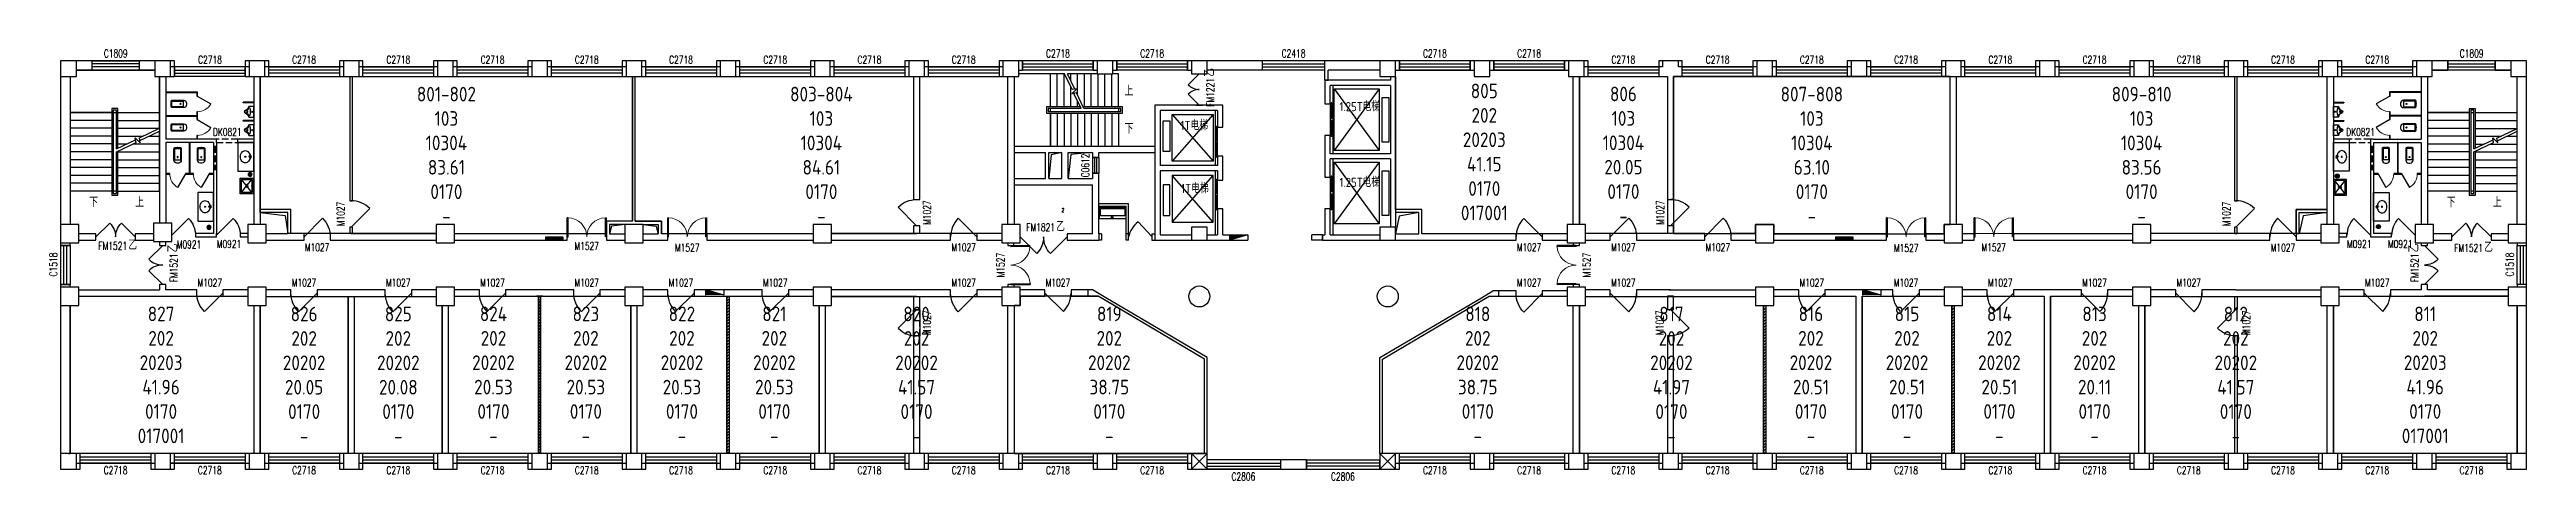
# Model space of a CAD drawing. Extents: x 127902 to 222526, y 146990 to 163438.
import ezdxf

# ---------------------------------------------------------------- set-up
doc = ezdxf.new("R2010")
doc.units = 0
doc.header["$LTSCALE"] = 1000
doc.header["$MEASUREMENT"] = 0
doc.linetypes.add('DASH', pattern=[0.35, 0.25, -0.1])
for name, color, linetype in [('body', 30, 'Continuous'), ('GROS', 6, 'Continuous'), ('RM', 4, 'Continuous'), ('RM$', 5, 'Continuous'), ('RM$TXT', 5, 'Continuous')]:
    doc.layers.add(name, color=color, linetype=linetype)
doc.styles.add('_TCH_DIM', font='SIMPLEX', dxfattribs={"bigfont": 'GBCBIG'})
doc.styles.add('_TCH_SPACE', font='SIMPLEX', dxfattribs={"bigfont": 'GBCBIG'})
doc.styles.add('_TCH_WINDOW', font='SIMPLEX', dxfattribs={"bigfont": 'GBCBIG'})
doc.styles.get("Standard").update_dxf_attribs({"font": 'gbenor.shx', "bigfont": 'gbcbig.shx'})
pattern_1 = [(45, (-616826.46, 61936.43), (-56.126601, 56.126601), [])]

msp = doc.modelspace()

# ---------------------------------------------------------------- texts
at = {"layer": 'body', "color": 7, "style": '_TCH_DIM'}
for s, p in [('上', (168973, 161679)), ('下', (168973, 160239)), ('下', (129416, 157429)), ('上', (131176, 157429)), ('下', (219478, 157426)), ('上', (221239, 157426))]:
    msp.add_text(s, height=338, dxfattribs=at).set_placement(p)
at = {"layer": 'body', "color": 30, "style": '_TCH_WINDOW'}
for p in [(172396, 162395), (132796, 155695), (218406, 155695)]:
    msp.add_text('乙', height=338, rotation=90, dxfattribs=at).set_placement(p)
at = {"layer": 'body', "color": 30, "style": '_TCH_WINDOW', "width": 0.705882}
for s, p in [('FM1221', (172396, 161255)), ('FM1521', (132796, 154555)), ('FM1521', (218406, 154555))]:
    msp.add_text(s, height=297.5, rotation=90, dxfattribs=at).set_placement(p)
at = {"layer": 'body', "color": 30}
for s, height, p in [('1.25T', 350, (177182, 161086)), ('电梯', 337.6, (178057, 161086)), ('1T', 350, (171106, 160365)), ('电梯', 337.6, (171485, 160365)), ('1T', 350, (171131, 157960)), ('电梯', 337.6, (171511, 157960)), ('1.25T', 350, (177182, 158192)), ('电梯', 337.6, (178057, 158192))]:
    msp.add_text(s, height=height, dxfattribs=at).set_placement(p)
at = {"layer": 'body', "color": 30, "width": 0.705882}
for s, height, style, p in [('DK0821', 297.5, '_TCH_WINDOW', (134143, 160140)), ('DK0821', 297.5, '_TCH_WINDOW', (215638, 160140)), ('2', 149, '_TCH_SPACE', (166562, 157235)), ('FM1821', 297.5, '_TCH_WINDOW', (165216, 156504)), ('FM1521', 297.5, '_TCH_WINDOW', (129768, 155795)), ('FM1521', 297.5, '_TCH_WINDOW', (219766, 155714))]:
    msp.add_text(s, height=height, dxfattribs=dict(at, style=style)).set_placement(p)
at = {"layer": 'body', "color": 30, "style": '_TCH_WINDOW'}
for p in [(130908, 155795), (166356, 156504), (220906, 155714)]:
    msp.add_text('乙', height=338, dxfattribs=at).set_placement(p)
at = {"layer": 'RM$TXT', "char_height": 558.8, "attachment_point": 8}
for s, insert in [('801-802^M^J103^M^J10304^M^J83.61^M^J0170^M^J-^M^J', (143063, 156801)), ('803-804^M^J103^M^J10304^M^J84.61^M^J0170^M^J-^M^J', (157388, 156801)), ('805^M^J202^M^J20203^M^J41.15^M^J0170^M^J017001^M^J', (182713, 156921)), ('806^M^J103^M^J10304^M^J20.05^M^J0170^M^J-^M^J', (188028, 156806)), ('807-808^M^J103^M^J10304^M^J63.10^M^J0170^M^J-^M^J', (195226, 156801)), ('809-810^M^J103^M^J10304^M^J83.56^M^J0170^M^J-^M^J', (207823, 156801)), ('827^M^J202^M^J20203^M^J41.96^M^J0170^M^J017001^M^J', (132163, 148411)), ('826^M^J202^M^J20202^M^J20.05^M^J0170^M^J-^M^J', (137628, 148406)), ('825^M^J202^M^J20202^M^J20.08^M^J0170^M^J-^M^J', (141226, 148406)), ('824^M^J202^M^J20202^M^J20.53^M^J0170^M^J-^M^J', (144861, 148411)), ('823^M^J202^M^J20202^M^J20.53^M^J0170^M^J-^M^J', (148391, 148411)), ('822^M^J202^M^J20202^M^J20.53^M^J0170^M^J-^M^J', (152061, 148411)), ('821^M^J202^M^J20202^M^J20.53^M^J0170^M^J-^M^J', (155591, 148411)), ('820^M^J202^M^J20202^M^J41.57^M^J0170^M^J-^M^J', (161023, 148406)), ('819^M^J202^M^J20202^M^J38.75^M^J0170^M^J-^M^J', (168388, 148411)), ('818^M^J202^M^J20202^M^J38.75^M^J0170^M^J-^M^J', (182463, 148411)), ('817^M^J202^M^J20202^M^J41.97^M^J0170^M^J-^M^J', (189863, 148406)), ('816^M^J202^M^J20202^M^J20.51^M^J0170^M^J-^M^J', (195191, 148411)), ('815^M^J202^M^J20202^M^J20.51^M^J0170^M^J-^M^J', (198861, 148411)), ('814^M^J202^M^J20202^M^J20.51^M^J0170^M^J-^M^J', (202391, 148411)), ('813^M^J202^M^J20202^M^J20.11^M^J0170^M^J-^M^J', (206026, 148411)), ('812^M^J202^M^J20202^M^J41.57^M^J0170^M^J-^M^J', (211423, 148406)), ('811^M^J202^M^J20203^M^J41.96^M^J0170^M^J017001^M^J', (218658, 148411))]:
    msp.add_mtext(s, dxfattribs=dict(at, insert=insert))

# ---------------------------------------------------------------- blocks, each defined once
blk = doc.blocks.new('_FZHK')
blk.add_lwpolyline([(-0.5, -0.5), (0.5, -0.5), (0.5, 0.5), (-0.5, 0.5)], close=True)
blk = doc.blocks.new('_YZHK')
blk.add_circle((0, 0), 0.5)
blk = doc.blocks.new('$DorLib2D$00000114')
at = {"color": 0}
blk.add_line((0.5, 0), (-0.207, 0.707), dxfattribs=at)
blk.add_arc((0.5, 0), 1, 135, 180, dxfattribs=at)
blk = doc.blocks.new('$WINLIB2D$00000001')
at = {"color": 0}
for points in [[(-0.5, 0.5), (-0.5, -0.5)], [(-0.5, 0.5), (0.5, 0.5)], [(0.5, -0.5), (0.5, 0.5)], [(0.5, 0.167), (-0.5, 0.167)], [(0.5, -0.167), (-0.5, -0.167)], [(-0.5, -0.5), (0.5, -0.5)]]:
    blk.add_lwpolyline(points, dxfattribs=at)
blk = doc.blocks.new('$DorLib2D$00000116')
at = {"color": 0}
for p, q in [((-0.5, 0), (-0.146, 0.354)), ((0.5, 0), (0.146, 0.354))]:
    blk.add_line(p, q, dxfattribs=at)
for centre, start, end in [((-0.5, 0), 0, 45), ((0.5, 0), 135, 180)]:
    blk.add_arc(centre, 0.5, start, end, dxfattribs=at)
blk = doc.blocks.new('$lvtry$00000201')
at = {"color": 0}
for p, q in [((140, -470, 0), (-140, -470, 0)), ((100, -30, 0), (-100, -30, 0)), ((110, -470, 0), (110, -40, 0))]:
    blk.add_line(p, q, dxfattribs=at)
at = {"color": 0, "elevation": 0}
blk.add_lwpolyline([(140, -40, 0.414214), (100, 0), (-100, 0, 0.414214), (-140, -40), (-140, -480, 0.414214), (-30, -590), (30, -590, 0.414214), (140, -480)], format="xyb", close=True, dxfattribs=at)
blk.add_lwpolyline([(-110, -40), (-110, -470)], dxfattribs=at)
at = {"color": 0}
blk.add_circle((0, -359, 0), 20, dxfattribs=at)
for centre, start, end in [((-100, -40, 0), 90, 180), ((100, -40, 0), 0, 90)]:
    blk.add_arc(centre, 10, start, end, dxfattribs=at)
for p in [(0, 0, 0), (0, -359, 0)]:
    blk.add_point(p, dxfattribs=at)
blk = doc.blocks.new('$TCHSYS$APDOOR2D')
blk.add_line((0.5, 0), (0, 0.87))
at = {"lineweight": 13}
blk.add_arc((0.5, 0), 1, 120, 180, dxfattribs=at)
blk = doc.blocks.new('$lvtry$00000222')
at = {"color": 0, "elevation": 0}
blk.add_lwpolyline([(-205, -191), (-205, 0), (205, 0), (205, -191, 0.268068), (51, -323, -0.317765), (0, -360, -0.317765), (-51, -323, 0.268068)], format="xyb", close=True, dxfattribs=at)
at = {"color": 0}
for centre in [(0, -60, 0), (0, -242, 0)]:
    blk.add_circle(centre, 20, dxfattribs=at)
for centre, radius, start, end in [((-152, -175, 0), 10, 114.10839, 248.1394), ((5, -526, 0), 395, 66.66751, 114.10839), ((-243, -401, 0), 233, 19.26394, 68.1394), ((0, -316, 0), 24, 199.26394, 269.49984), ((0, -316, 0), 24, 270.50016, 340.73606), ((243, -401, 0), 233, 110.49411, 160.73606), ((158, -173, 0), 10, 290.49411, 66.66751)]:
    blk.add_arc(centre, radius, start, end, dxfattribs=at)
for p in [(0, -60, 0), (0, -242, 0)]:
    blk.add_point(p, dxfattribs=at)
blk = doc.blocks.new('$DorLib2D$00000127')
at = {"color": 0, "linetype": 'Continuous'}
for p, q in [((-0.033, 0.795, -93.75), (-0.533, 0.795, -93.75)), ((-0.533, 0.795, -93.75), (-0.533, 0.69, -93.75)), ((-0.033, 0.795, -93.75), (-0.033, 0.69, -93.75)), ((0.033, 0.795, -93.75), (0.033, 0.69, -93.75)), ((0.533, 0.795, -93.75), (0.033, 0.795, -93.75)), ((0.533, 0.795, -93.75), (0.533, 0.69, -93.75)), ((-0.033, 0.69, -93.75), (-0.533, 0.69, -93.75)), ((0.5, 0.5, -93.75), (-0.5, 0.5, -93.75)), ((0.533, 0.69, -93.75), (0.033, 0.69, -93.75))]:
    blk.add_line(p, q, dxfattribs=at)
blk = doc.blocks.new('$DorLib2D$00000002')
for p, q in [((-0.5, 0), (-0.5, 0.4875)), ((-0.475, 0.4875), (-0.5, 0.4875)), ((-0.475, 0), (-0.475, 0.4875)), ((0.475, 0), (0.475, 0.4875)), ((0.475, 0.4875), (0.5, 0.4875)), ((0.5, 0), (0.5, 0.4875)), ((-0.5, 0), (-0.475, 0)), ((0.5, 0), (0.475, 0))]:
    blk.add_line(p, q)
at = {"lineweight": 13}
for centre, start, end in [((-0.4875, 0), 0, 88.530716), ((0.4875, 0), 91.469284, 180)]:
    blk.add_arc(centre, 0.4875, start, end, dxfattribs=at)
blk = doc.blocks.new('$lvtry$00000191')
at = {"color": 0}
for p, q in [((-250, -50, 0), (-39, -219, 0)), ((-250, -450, 0), (-39, -281, 0)), ((39, -219, 0), (250, -50, 0)), ((39, -281, 0), (250, -450, 0))]:
    blk.add_line(p, q, dxfattribs=at)
at = {"color": 0, "elevation": 0}
for points in [[(300, -500), (300, 0), (-300, 0), (-300, -500)], [(250, -450), (250, -50), (-250, -50), (-250, -450)]]:
    blk.add_lwpolyline(points, close=True, dxfattribs=at)
at = {"color": 0}
blk.add_circle((0, -250, 0), 50, dxfattribs=at)
for p in [(0, -50, 0), (0, -250, 0)]:
    blk.add_point(p, dxfattribs=at)
blk = doc.blocks.new('$lvtry$00000171')
for p, q in [((-74, 11), (-11, 74)), ((-70, -27), (27, 70)), ((-53, -53), (53, 53)), ((-27, -70), (70, 27)), ((11, -74), (74, -11))]:
    blk.add_line(p, q)
blk.add_circle((0, 0), 75)
blk.add_point((0, 0))
blk = doc.blocks.new('$lvtry$00000194')
at = {"color": 0}
for p, q in [((-17, -27), (-17, -17)), ((17, -27), (17, -17))]:
    blk.add_line(p, q, dxfattribs=at)
blk.add_lwpolyline([(14, -39, -0.067374), (92, -53, -0.088152), (166, -93, -0.105269), (218, -155, -0.121685), (235, -224, -0.121685), (218, -292, -0.105269), (166, -355, -0.088152), (92, -394, -0.078966), (0, -409, -0.078966), (-92, -394, -0.088152), (-166, -355, -0.105269), (-218, -292, -0.121685), (-235, -224, -0.121685), (-218, -155, -0.105269), (-166, -93, -0.088152), (-92, -53, -0.059935), (-23, -40, -0.059935)], format="xyb", dxfattribs=at)
for centre, radius in [((0, -221), 20), ((0, -27), 16.7), ((0, -221), 15)]:
    blk.add_circle(centre, radius, dxfattribs=at)
for centre, radius, start, end in [((0, -17), 16.7, 0, 180), ((-40, -17), 10.1, 106.60956, 258.16482), ((-64, 250), 259, 274.70692, 282.37316), ((-75, -197), 173, 71.36005, 79.18732), ((-29, -63), 6.77, 155.34398, 308.32242), ((-171, 35), 166, 324.84107, 338.13372), ((-171, 35), 170, 324.84107, 331.35233), ((-29, -63), 3.37, 155.34398, 308.32242), ((100, -178), 170, 132.31406, 138.82532), ((100, -178), 166, 125.53268, 138.82532), ((-12, -42), 10.6, 201.89238, 261.77402), ((-381, -99), 372, 2.39824, 6.76269), ((0, -80), 9.9, 201.78369, 338.21631), ((64, 250), 259, 257.62684, 265.29308), ((381, -99), 372, 170.10083, 177.60176), ((75, -197), 173, 100.81268, 110.41907), ((40, -17), 10.1, 281.83518, 73.39044)]:
    blk.add_arc(centre, radius, start, end, dxfattribs=at)
for p in [(0, -27), (0, -221)]:
    blk.add_point(p, dxfattribs=at)

# ---------------------------------------------------------------- hatches: boundary and pattern name
at = {"layer": 'body'}
for points in [[(147516, 156284), (146866, 156284), (146866, 156164), (147516, 156164)], [(173676, 156364), (172976, 156364), (172976, 156164)], [(196786, 156284), (196136, 156284), (196136, 156164), (196786, 156164)], [(153676, 154064), (152976, 154064), (152976, 154264)], [(197876, 154064), (197176, 154064), (197176, 154264)]]:
    msp.add_hatch(color=30, dxfattribs=at).paths.add_polyline_path(points)
h = msp.add_hatch(dxfattribs=at)
h.set_pattern_fill('ANSI31', color=30, scale=50)
h.set_pattern_definition(pattern_1)
h.paths.add_polyline_path([(146676, 154024), (146576, 154024), (146576, 148014), (146676, 148014)])
h = msp.add_hatch(dxfattribs=at)
h.set_pattern_fill('ANSI31', color=30, scale=50)
h.set_pattern_definition([(45, (-609626.46, 61936.43), (-56.126601, 56.126601), [])])
h.paths.add_polyline_path([(153776, 154024), (153776, 148014), (153876, 148014), (153876, 154024)])
h = msp.add_hatch(dxfattribs=at)
h.set_pattern_fill('ANSI31', color=30, scale=50)
h.set_pattern_definition(pattern_1)
h.paths.add_polyline_path([(193376, 153664), (193376, 148014), (193476, 148014), (193476, 153664)])
h = msp.add_hatch(dxfattribs=at)
h.set_pattern_fill('ANSI31', color=30, scale=50)
h.set_pattern_definition([(45, (-609626.46, 61936.43), (-56.126601, 56.126601), [])])
h.paths.add_polyline_path([(200576, 153664), (200576, 148014), (200676, 148014), (200676, 153664)])

# ---------------------------------------------------------------- linework, layer by layer
at = {"layer": 'body', "color": 30}
for p, q in [((129526, 163014), (128926, 163014)), ((129526, 162654), (129526, 163014)), ((131926, 163014), (131326, 163014)), ((131326, 163014), (131326, 162654)), ((132676, 163014), (132526, 163014)), ((132676, 162774), (132526, 162774)), ((132676, 162774), (132676, 163014)), ((132676, 162414), (132676, 162774)), ((135526, 163014), (135376, 163014)), ((135376, 163014), (135376, 162774)), ((135526, 162774), (135376, 162774)), ((135376, 162774), (135376, 162414)), ((136276, 163014), (136126, 163014)), ((136276, 162774), (136126, 162774)), ((136276, 162774), (136276, 163014)), ((136276, 162414), (136276, 162774)), ((139126, 163014), (138976, 163014)), ((138976, 163014), (138976, 162774)), ((139126, 162774), (138976, 162774)), ((138976, 162774), (138976, 162414)), ((139876, 163014), (139726, 163014)), ((139876, 162774), (139726, 162774)), ((139876, 162774), (139876, 163014)), ((139876, 162414), (139876, 162774)), ((142726, 163014), (142576, 163014)), ((142576, 163014), (142576, 162774)), ((142726, 162774), (142576, 162774)), ((142576, 162774), (142576, 162414)), ((143476, 163014), (143326, 163014)), ((143476, 162774), (143326, 162774)), ((143476, 162774), (143476, 163014)), ((143476, 162414), (143476, 162774)), ((146326, 163014), (146176, 163014)), ((146176, 163014), (146176, 162774)), ((146326, 162774), (146176, 162774)), ((146176, 162774), (146176, 162414)), ((147076, 163014), (146926, 163014)), ((147076, 162774), (146926, 162774)), ((147076, 162774), (147076, 163014)), ((147076, 162414), (147076, 162774)), ((149926, 163014), (149776, 163014)), ((149776, 163014), (149776, 162774)), ((149926, 162774), (149776, 162774)), ((149776, 162774), (149776, 162414)), ((150676, 163014), (150526, 163014)), ((150676, 162774), (150526, 162774)), ((150676, 162774), (150676, 163014)), ((150676, 162414), (150676, 162774)), ((153526, 163014), (153376, 163014)), ((153376, 163014), (153376, 162774)), ((153526, 162774), (153376, 162774)), ((153376, 162774), (153376, 162414)), ((154276, 163014), (154126, 163014)), ((154276, 162774), (154126, 162774)), ((154276, 162774), (154276, 163014)), ((154276, 162414), (154276, 162774)), ((157126, 163014), (156976, 163014)), ((156976, 163014), (156976, 162774)), ((157126, 162774), (156976, 162774)), ((156976, 162774), (156976, 162414)), ((157876, 163014), (157726, 163014)), ((157876, 162774), (157726, 162774)), ((157876, 162774), (157876, 163014)), ((157876, 162414), (157876, 162774)), ((160726, 163014), (160576, 163014)), ((160576, 163014), (160576, 162774)), ((160576, 162774), (160576, 162414)), ((161476, 163014), (161326, 163014)), ((161476, 162774), (161476, 163014)), ((161476, 162414), (161476, 162774)), ((164326, 163014), (164176, 163014)), ((164176, 163014), (164176, 162774)), ((164326, 162774), (164176, 162774)), ((164176, 162774), (164176, 162414)), ((165076, 163014), (164926, 163014)), ((165076, 162654), (165076, 163014)), ((167926, 163014), (167776, 163014)), ((167776, 163014), (167776, 162654)), ((168676, 163014), (168526, 163014)), ((168676, 162654), (168676, 163014)), ((171526, 163014), (171376, 163014)), ((171376, 163014), (171376, 162654)), ((176611, 163014), (172126, 163014)), ((178726, 163014), (176611, 163014)), ((179476, 163014), (179326, 163014)), ((179476, 162654), (179476, 163014)), ((182326, 163014), (182176, 163014)), ((182176, 163014), (182176, 162654)), ((183076, 163014), (182926, 163014)), ((183076, 162654), (183076, 163014)), ((185926, 163014), (185776, 163014)), ((185776, 163014), (185776, 162654)), ((186676, 163014), (186526, 163014)), ((186676, 162774), (186526, 162774)), ((186676, 162774), (186676, 163014)), ((186676, 162414), (186676, 162774)), ((190276, 163014), (189376, 163014)), ((189376, 163014), (189376, 162774)), ((189376, 162774), (189376, 162414)), ((190276, 162774), (190276, 163014)), ((190276, 162414), (190276, 162774)), ((193126, 163014), (192976, 163014)), ((192976, 163014), (192976, 162774)), ((193126, 162774), (192976, 162774)), ((192976, 162774), (192976, 162414)), ((193876, 163014), (193726, 163014)), ((193876, 162774), (193726, 162774)), ((193876, 162774), (193876, 163014)), ((193876, 162414), (193876, 162774)), ((196726, 163014), (196576, 163014)), ((196576, 163014), (196576, 162774)), ((196726, 162774), (196576, 162774)), ((196576, 162774), (196576, 162414)), ((197476, 163014), (197326, 163014)), ((197476, 162774), (197326, 162774)), ((197476, 162774), (197476, 163014)), ((197476, 162414), (197476, 162774)), ((200326, 163014), (200176, 163014)), ((200176, 163014), (200176, 162774)), ((200326, 162774), (200176, 162774)), ((200176, 162774), (200176, 162414)), ((201076, 163014), (200926, 163014)), ((201076, 162774), (200926, 162774)), ((201076, 162774), (201076, 163014)), ((201076, 162414), (201076, 162774)), ((203926, 163014), (203776, 163014)), ((203776, 163014), (203776, 162774)), ((203926, 162774), (203776, 162774)), ((203776, 162774), (203776, 162414)), ((204676, 163014), (204526, 163014)), ((204676, 162774), (204526, 162774)), ((204676, 162774), (204676, 163014)), ((204676, 162414), (204676, 162774)), ((207526, 163014), (207376, 163014)), ((207376, 163014), (207376, 162774)), ((207526, 162774), (207376, 162774)), ((207376, 162774), (207376, 162414)), ((208276, 163014), (208126, 163014)), ((208276, 162774), (208126, 162774)), ((208276, 162774), (208276, 163014)), ((208276, 162414), (208276, 162774)), ((211126, 163014), (210976, 163014)), ((210976, 163014), (210976, 162774)), ((211126, 162774), (210976, 162774)), ((210976, 162774), (210976, 162414)), ((211876, 163014), (211726, 163014)), ((211876, 162774), (211726, 162774)), ((211876, 162774), (211876, 163014)), ((211876, 162414), (211876, 162774)), ((214726, 163014), (214576, 163014)), ((214576, 163014), (214576, 162774)), ((214726, 162774), (214576, 162774)), ((214576, 162774), (214576, 162414)), ((215476, 163014), (215326, 163014)), ((215476, 162774), (215326, 162774)), ((215476, 162774), (215476, 163014)), ((215476, 162414), (215476, 162774)), ((218326, 163014), (218176, 163014)), ((218176, 163014), (218176, 162774)), ((218326, 162774), (218176, 162774)), ((218176, 162774), (218176, 162414)), ((219526, 163014), (218926, 163014)), ((219526, 162654), (219526, 163014)), ((221926, 163014), (221326, 163014)), ((221326, 163014), (221326, 162654)), ((128326, 162414), (128326, 156764)), ((128686, 162414), (128686, 156764)), ((128686, 162414), (128686, 161034)), ((128926, 162654), (129526, 162654)), ((131926, 162654), (128926, 162654)), ((131326, 162654), (131926, 162654)), ((132106, 162414), (132106, 160014)), ((132106, 161034), (132106, 162414)), ((132346, 162414), (132346, 160014)), ((132346, 161827), (133558, 161827)), ((132346, 161827), (132346, 161802)), ((132526, 162414), (132676, 162414)), ((133558, 161664), (133558, 161827)), ((135376, 162414), (135526, 162414)), ((135701, 162414), (135701, 160014)), ((135951, 162414), (135951, 160014)), ((136126, 162414), (136276, 162414)), ((138976, 162414), (139126, 162414)), ((139376, 162414), (139376, 157664)), ((139476, 157664), (139476, 162414)), ((139726, 162414), (139876, 162414)), ((142576, 162414), (142726, 162414)), ((143326, 162414), (143476, 162414)), ((146176, 162414), (146326, 162414)), ((146926, 162414), (147076, 162414)), ((149776, 162414), (149926, 162414)), ((150176, 156884), (150176, 162404)), ((150176, 162404), (150276, 162404)), ((150276, 156884), (150276, 162404)), ((150526, 162414), (150676, 162414)), ((153376, 162414), (153526, 162414)), ((154126, 162414), (154276, 162414)), ((156976, 162414), (157126, 162414)), ((157726, 162414), (157876, 162414)), ((160576, 162414), (160726, 162414)), ((160906, 162414), (160906, 157714)), ((161146, 157714), (161146, 162414)), ((161326, 162414), (161476, 162414)), ((164176, 162414), (164326, 162414)), ((164501, 162414), (164501, 159754)), ((164751, 162414), (164751, 159754)), ((164751, 162414), (164751, 159754)), ((164926, 162654), (165076, 162654)), ((166138, 162514), (164926, 162514)), ((166678, 162514), (166138, 162514)), ((166138, 161254), (166138, 162514)), ((166138, 161254), (166138, 162514)), ((166398, 161254), (166398, 162514)), ((166658, 161254), (166658, 162514)), ((166967, 161908), (166678, 162514)), ((167926, 162514), (166789, 162514)), ((167069, 161927), (166789, 162514)), ((166918, 162243), (166918, 162514)), ((166918, 161254), (166918, 162010)), ((166962, 161750), (167151, 161942)), ((167151, 161942), (166967, 161908)), ((167178, 161698), (167178, 162514)), ((167438, 161254), (167438, 162514)), ((167698, 161254), (167698, 162514)), ((167776, 162654), (167926, 162654)), ((167958, 161254), (167958, 162514)), ((168218, 161254), (168218, 162514)), ((168478, 161254), (168478, 162514)), ((168526, 162654), (168676, 162654)), ((168738, 162514), (168526, 162514)), ((168738, 161254), (168738, 162514)), ((171376, 162654), (171526, 162654)), ((176626, 162654), (172126, 162654)), ((176626, 162264), (176626, 162654)), ((176626, 162264), (176626, 161364)), ((179126, 162264), (176626, 162264)), ((176626, 162264), (176746, 162264)), ((178726, 162654), (176746, 162654)), ((176746, 162264), (176746, 162654)), ((176826, 161364), (176826, 162064)), ((179126, 162064), (176826, 162064)), ((176928, 162064), (176928, 159464)), ((178701, 161939), (176982, 159589)), ((176982, 161939), (178701, 159589)), ((179126, 162414), (179126, 162264)), ((179126, 162064), (179126, 159464)), ((179326, 162654), (179476, 162654)), ((179326, 162414), (179326, 162064)), ((179326, 162064), (179326, 159264)), ((182176, 162654), (182326, 162654)), ((182926, 162654), (183076, 162654)), ((185776, 162654), (185926, 162654)), ((186101, 162414), (186101, 156764)), ((186351, 162414), (186351, 156764)), ((186526, 162414), (186676, 162414)), ((189376, 162414), (189706, 162414)), ((189706, 162414), (189706, 157714)), ((189946, 162414), (190276, 162414)), ((189946, 157714), (189946, 162414)), ((192976, 162414), (193126, 162414)), ((193726, 162414), (193876, 162414)), ((196576, 162414), (196726, 162414)), ((197326, 162414), (197476, 162414)), ((200176, 162414), (200326, 162414)), ((200506, 156764), (200506, 162414)), ((200746, 156764), (200746, 162414)), ((200926, 162414), (201076, 162414)), ((203776, 162414), (203926, 162414)), ((204526, 162414), (204676, 162414)), ((207376, 162414), (207526, 162414)), ((208126, 162414), (208276, 162414)), ((210976, 162414), (211126, 162414)), ((211376, 162414), (211376, 157664)), ((211476, 157664), (211476, 162414)), ((211726, 162414), (211876, 162414)), ((214576, 162414), (214726, 162414)), ((214901, 162414), (214901, 160014)), ((215151, 162414), (215151, 160014)), ((215326, 162414), (215476, 162414)), ((218506, 161827), (217293, 161827)), ((217293, 161827), (217293, 161664)), ((218176, 162414), (218326, 162414)), ((218506, 162414), (218506, 160014)), ((218506, 161802), (218506, 161827)), ((218746, 162414), (218746, 160014)), ((218748, 162414), (218748, 161031)), ((218926, 162654), (219526, 162654)), ((221926, 162651), (218926, 162651)), ((221326, 162654), (221926, 162654)), ((222166, 156764), (222166, 162414)), ((222168, 161031), (222168, 162414)), ((222526, 156764), (222526, 162414)), ((128686, 161034), (128686, 158034)), ((130276, 161034), (128686, 161034)), ((128686, 161034), (130276, 161034)), ((130516, 161184), (130276, 161184)), ((130276, 161184), (130276, 157884)), ((130456, 161124), (130336, 161124)), ((130336, 161124), (130336, 157944)), ((130336, 161034), (130336, 158034)), ((130336, 161034), (130456, 161034)), ((130456, 159646), (130456, 161124)), ((130456, 159646), (130456, 161034)), ((130516, 159675), (130516, 161184)), ((130516, 161034), (132106, 161034)), ((130516, 161034), (132106, 161034)), ((132106, 160433), (132106, 161034)), ((132346, 161802), (133533, 161802)), ((132346, 160927), (133533, 160927)), ((132346, 160927), (132346, 160902)), ((132346, 160902), (133533, 160902)), ((133533, 161802), (133533, 161664)), ((133533, 161664), (133558, 161664)), ((133558, 161064), (133533, 161064)), ((133533, 161064), (133533, 160927)), ((133533, 160902), (133533, 160764)), ((133558, 160914), (133558, 161064)), ((133558, 160764), (133558, 160914)), ((135701, 161427), (135301, 161427)), ((135301, 161402), (135301, 161427)), ((135701, 161402), (135301, 161402)), ((135701, 161402), (135701, 161427)), ((167279, 161254), (165988, 161254)), ((165988, 161254), (165988, 161014)), ((165988, 161014), (168888, 161014)), ((167308, 161194), (166048, 161194)), ((166048, 161194), (166048, 161074)), ((166048, 161074), (168828, 161074)), ((167308, 161194), (166138, 161194)), ((166138, 161074), (166138, 161194)), ((166138, 161074), (168738, 161074)), ((166138, 161014), (166138, 159754)), ((166138, 159754), (166138, 161014)), ((166398, 161014), (166398, 159754)), ((166658, 161014), (166658, 159754)), ((166918, 161014), (166918, 159754)), ((167138, 161783), (166962, 161750)), ((167308, 161194), (167036, 161764)), ((167418, 161194), (167138, 161783)), ((167178, 161254), (167178, 161466)), ((167178, 161014), (167178, 159754)), ((168888, 161254), (167390, 161254)), ((168738, 161194), (167418, 161194)), ((168828, 161194), (167418, 161194)), ((167438, 161014), (167438, 159754)), ((167698, 161014), (167698, 159754)), ((167958, 161014), (167958, 159754)), ((168218, 161014), (168218, 159754)), ((168478, 161014), (168478, 159754)), ((168738, 161194), (168738, 161074)), ((168738, 161014), (168738, 159754)), ((168828, 161074), (168828, 161194)), ((168888, 161014), (168888, 161254)), ((172726, 161313), (170126, 161313)), ((170126, 161313), (170126, 159754)), ((172526, 161113), (170326, 161113)), ((170326, 161113), (170326, 159754)), ((172354, 160964), (170786, 159178)), ((170786, 160964), (172354, 159178)), ((171946, 161314), (171706, 161314)), ((171706, 161314), (171706, 161313)), ((171706, 161313), (171946, 161313)), ((171946, 161313), (171946, 161314)), ((172434, 161113), (172434, 159014)), ((172526, 161113), (172526, 160472)), ((172726, 160472), (172726, 161313)), ((176626, 161364), (176826, 161364)), ((215151, 161427), (215551, 161427)), ((215151, 161427), (215151, 161402)), ((215151, 161402), (215551, 161402)), ((215551, 161427), (215551, 161402)), ((217293, 161664), (217318, 161664)), ((217318, 161064), (217293, 161064)), ((217293, 161064), (217293, 160914)), ((217293, 160914), (217293, 160764)), ((218506, 161802), (217318, 161802)), ((217318, 161664), (217318, 161802)), ((217318, 160927), (217318, 161064)), ((218506, 160927), (217318, 160927)), ((218506, 160902), (217318, 160902)), ((217318, 160764), (217318, 160902)), ((218506, 160902), (218506, 160927)), ((218748, 161031), (218748, 158031)), ((220338, 161031), (218748, 161031)), ((218748, 161031), (220338, 161031)), ((220578, 161181), (220338, 161181)), ((220338, 161181), (220338, 157881)), ((220518, 161121), (220398, 161121)), ((220398, 161121), (220398, 157941)), ((220398, 161031), (220398, 158031)), ((220398, 161031), (220518, 161031)), ((220518, 159643), (220518, 161121)), ((220518, 159643), (220518, 161031)), ((220578, 159671), (220578, 161181)), ((220578, 161031), (222168, 161031)), ((220578, 161031), (222168, 161031)), ((222168, 160430), (222168, 161031)), ((130276, 160734), (128686, 160734)), ((130276, 160434), (128686, 160434)), ((130276, 160134), (128686, 160134)), ((130456, 159646), (131190, 159996)), ((130516, 160734), (132106, 160734)), ((130516, 160434), (132106, 160434)), ((130516, 160134), (131479, 160134)), ((131209, 159895), (131176, 160070)), ((131176, 160070), (131368, 159882)), ((131334, 160065), (132106, 160433)), ((131368, 159882), (131334, 160065)), ((131353, 159963), (132106, 160322)), ((131711, 160134), (132106, 160134)), ((132106, 158034), (132106, 160322)), ((132106, 160014), (132106, 156814)), ((133546, 160014), (132346, 160014)), ((133533, 160764), (133558, 160764)), ((133558, 160164), (133533, 160164)), ((133533, 160164), (133533, 160014)), ((134165, 160014), (133546, 160014)), ((133558, 160014), (133558, 160164)), ((134285, 160014), (134165, 160014)), ((134285, 159894), (134285, 160014)), ((135701, 160014), (135085, 160014)), ((135085, 160014), (135085, 159894)), ((135701, 160727), (135301, 160727)), ((135301, 160702), (135301, 160727)), ((135701, 160702), (135301, 160702)), ((135701, 160702), (135701, 160727)), ((135701, 160014), (135701, 156764)), ((135951, 160014), (135951, 156764)), ((172526, 160472), (172726, 160472)), ((176826, 160164), (176626, 160164)), ((176626, 160164), (176626, 159264)), ((176826, 159464), (176826, 160164)), ((214901, 160014), (214901, 157334)), ((215151, 160727), (215551, 160727)), ((215151, 160727), (215151, 160702)), ((215151, 160702), (215551, 160702)), ((215151, 160014), (215151, 157334)), ((215766, 160014), (215151, 160014)), ((215551, 160727), (215551, 160702)), ((215766, 159894), (215766, 160014)), ((216686, 160014), (216566, 160014)), ((216566, 160014), (216566, 159894)), ((216686, 160014), (217306, 160014)), ((217293, 160764), (217318, 160764)), ((217318, 160164), (217293, 160164)), ((217293, 160164), (217293, 160014)), ((217306, 160014), (218506, 160014)), ((217318, 160014), (217318, 160164)), ((218746, 160014), (218746, 156764)), ((220338, 160731), (218748, 160731)), ((220338, 160431), (218748, 160431)), ((220338, 160131), (218748, 160131)), ((220518, 159643), (221252, 159993)), ((220578, 160731), (222168, 160731)), ((220578, 160431), (222168, 160431)), ((220578, 160131), (221541, 160131)), ((221271, 159891), (221239, 160067)), ((221239, 160067), (221431, 159878)), ((221396, 160062), (222168, 160430)), ((221431, 159878), (221396, 160062)), ((221415, 159960), (222168, 160319)), ((221773, 160131), (222168, 160131)), ((222168, 158031), (222168, 160319)), ((130276, 159834), (128686, 159834)), ((130276, 159534), (128686, 159534)), ((130276, 159234), (128686, 159234)), ((130456, 159535), (131209, 159895)), ((130456, 158034), (130456, 159535)), ((130456, 157944), (130456, 159535)), ((130516, 159834), (130850, 159834)), ((130516, 157884), (130516, 159564)), ((130516, 159534), (132106, 159534)), ((130516, 159234), (132106, 159234)), ((131082, 159834), (132106, 159834)), ((132346, 159894), (132346, 156814)), ((133546, 159894), (132346, 159894)), ((133233, 159894), (133233, 158707)), ((133258, 159894), (133233, 159894)), ((133258, 159894), (133258, 158707)), ((134165, 159894), (133546, 159894)), ((134165, 159894), (134165, 158694)), ((134285, 159894), (134285, 158694)), ((135085, 159894), (135701, 159894)), ((164501, 159754), (164501, 156764)), ((164751, 159754), (165951, 159754)), ((164751, 159754), (164751, 156764)), ((164751, 159754), (166138, 159754)), ((164751, 159514), (165951, 159514)), ((165951, 159754), (166571, 159754)), ((165951, 158514), (165951, 159514)), ((166071, 158514), (166071, 159514)), ((166071, 159514), (166571, 159514)), ((166138, 159754), (168738, 159754)), ((166571, 159754), (167751, 159754)), ((166571, 158514), (166571, 159514)), ((166811, 159514), (167751, 159514)), ((166811, 158514), (166811, 159514)), ((167751, 159754), (170126, 159754)), ((167751, 159514), (167751, 159315)), ((167751, 159315), (167991, 159315)), ((167991, 159514), (170126, 159514)), ((167991, 159315), (167991, 159514)), ((170126, 159754), (170126, 158814)), ((170326, 159754), (170326, 159014)), ((172526, 159014), (170326, 159014)), ((172726, 159372), (172526, 159372)), ((172526, 159372), (172526, 159014)), ((172726, 158814), (172726, 159372)), ((176626, 159264), (176626, 158564)), ((179126, 159464), (176826, 159464)), ((176826, 158564), (176826, 159264)), ((179126, 159264), (176826, 159264)), ((176928, 159264), (176928, 156364)), ((178701, 159139), (176982, 156789)), ((176982, 159139), (178701, 156789)), ((179126, 159264), (179126, 157214)), ((179326, 159264), (179326, 157214)), ((215151, 159894), (215766, 159894)), ((216566, 159894), (216566, 158694)), ((216686, 159894), (216686, 158694)), ((216686, 159894), (217306, 159894)), ((217306, 159894), (218506, 159894)), ((217593, 159894), (217593, 158707)), ((217618, 159894), (217593, 159894)), ((217618, 159894), (217618, 158707)), ((218506, 159894), (218506, 156764)), ((220338, 159831), (218748, 159831)), ((220338, 159531), (218748, 159531)), ((220338, 159231), (218748, 159231)), ((220518, 159532), (221271, 159891)), ((220518, 158031), (220518, 159532)), ((220518, 157941), (220518, 159532)), ((220578, 159831), (220912, 159831)), ((220578, 157881), (220578, 159560)), ((220578, 159531), (222168, 159531)), ((220578, 159231), (222168, 159231)), ((221145, 159831), (222168, 159831)), ((130276, 158934), (128686, 158934)), ((130276, 158634), (128686, 158634)), ((130276, 158334), (128686, 158334)), ((130276, 158034), (128686, 158034)), ((130456, 158034), (130336, 158034)), ((130516, 158934), (132106, 158934)), ((130516, 158634), (132106, 158634)), ((130516, 158334), (132106, 158334)), ((130516, 158034), (132106, 158034)), ((132496, 158707), (132346, 158707)), ((132346, 158707), (132346, 158682)), ((132346, 158682), (132496, 158682)), ((132496, 158682), (132496, 158707)), ((133233, 158707), (133096, 158707)), ((133096, 158707), (133096, 158682)), ((133096, 158682), (133246, 158682)), ((133246, 158682), (133396, 158682)), ((133396, 158707), (133258, 158707)), ((133396, 158682), (133396, 158707)), ((134165, 158707), (133996, 158707)), ((133996, 158707), (133996, 158682)), ((133996, 158682), (134165, 158682)), ((134165, 158694), (134165, 156414)), ((134285, 158694), (134285, 156414)), ((164751, 158514), (165951, 158514)), ((164751, 158514), (164751, 158274)), ((164751, 158274), (165951, 158274)), ((165951, 158274), (166571, 158274)), ((166071, 158514), (166571, 158514)), ((166571, 158274), (167751, 158274)), ((166811, 158514), (167751, 158514)), ((167991, 158715), (167751, 158715)), ((167751, 158715), (167751, 158514)), ((167751, 156404), (167751, 158274)), ((167991, 158514), (167991, 158715)), ((167991, 156404), (167991, 158514)), ((170126, 158814), (170126, 156164)), ((170326, 158814), (170326, 156364)), ((172526, 158814), (170326, 158814)), ((172354, 156848), (170786, 158635)), ((170786, 156848), (172354, 158635)), ((172434, 158814), (172434, 156364)), ((172526, 158814), (172526, 158454)), ((172526, 158454), (172726, 158454)), ((172726, 158454), (172726, 158814)), ((176626, 158564), (176826, 158564)), ((216566, 158694), (216566, 156414)), ((216856, 158707), (216686, 158707)), ((216686, 158694), (216686, 156414)), ((216686, 158682), (216856, 158682)), ((216856, 158682), (216856, 158707)), ((217593, 158707), (217456, 158707)), ((217456, 158707), (217456, 158682)), ((217456, 158682), (217606, 158682)), ((217606, 158682), (217756, 158682)), ((217756, 158707), (217618, 158707)), ((217756, 158682), (217756, 158707)), ((218506, 158707), (218356, 158707)), ((218356, 158707), (218356, 158682)), ((218356, 158682), (218506, 158682)), ((218506, 158682), (218506, 158707)), ((220338, 158931), (218748, 158931)), ((220338, 158631), (218748, 158631)), ((220338, 158331), (218748, 158331)), ((220338, 158031), (218748, 158031)), ((220518, 158031), (220398, 158031)), ((220578, 158931), (222168, 158931)), ((220578, 158631), (222168, 158631)), ((220578, 158331), (222168, 158331)), ((220578, 158031), (222168, 158031)), ((130276, 157884), (130516, 157884)), ((130336, 157944), (130456, 157944)), ((137126, 157334), (135951, 157334)), ((135951, 157214), (135951, 157334)), ((137006, 157214), (135951, 157214)), ((137006, 156414), (137006, 157214)), ((137126, 156414), (137126, 157334)), ((139376, 157664), (139476, 157664)), ((160906, 157714), (161146, 157714)), ((167991, 157559), (169126, 157559)), ((167991, 157459), (169026, 157459)), ((169026, 156404), (169026, 157459)), ((169126, 156404), (169126, 157559)), ((172726, 157354), (172526, 157354)), ((172526, 157354), (172526, 156364)), ((172726, 156364), (172726, 157354)), ((176826, 157364), (176626, 157364)), ((176626, 157364), (176626, 156364)), ((176826, 156364), (176826, 157364)), ((179126, 157214), (179126, 156664)), ((180326, 157334), (179326, 157334)), ((179326, 157214), (179326, 156664)), ((180206, 157214), (179326, 157214)), ((180206, 156404), (180206, 157214)), ((180326, 156404), (180326, 157334)), ((189706, 157714), (189946, 157714)), ((211376, 157664), (211476, 157664)), ((213726, 156414), (213726, 157334)), ((213726, 157334), (214901, 157334)), ((213846, 156414), (213846, 157214)), ((213846, 157214), (214901, 157214)), ((214901, 157334), (214901, 156764)), ((215151, 157334), (215151, 156764)), ((220338, 157881), (220578, 157881)), ((220398, 157941), (220518, 157941)), ((129676, 156404), (129026, 156404)), ((129026, 156164), (129676, 156164)), ((129676, 156164), (129676, 156404)), ((131876, 156404), (131176, 156404)), ((131176, 156404), (131176, 156164)), ((131176, 156164), (131876, 156164)), ((134165, 156414), (133476, 156414)), ((133476, 156414), (133476, 156294)), ((133476, 156294), (134165, 156294)), ((134165, 156294), (134285, 156294)), ((134285, 156294), (134285, 156414)), ((135476, 156414), (135185, 156414)), ((135185, 156414), (135185, 156294)), ((135185, 156294), (135476, 156294)), ((136176, 156414), (137006, 156414)), ((136176, 156164), (137006, 156164)), ((137626, 156414), (137006, 156414)), ((137006, 156164), (137626, 156164)), ((137626, 156164), (137626, 156414)), ((139426, 156414), (138626, 156414)), ((138626, 156414), (138626, 156164)), ((138626, 156164), (139426, 156164)), ((139476, 156664), (139376, 156664)), ((139376, 156664), (139376, 156414)), ((139426, 156414), (142676, 156414)), ((139426, 156164), (142676, 156164)), ((139476, 156414), (139476, 156664)), ((147676, 156404), (143376, 156404)), ((143376, 156164), (147676, 156164)), ((147676, 156164), (147676, 156404)), ((150176, 156884), (149176, 156884)), ((149176, 156884), (149176, 156404)), ((149176, 156404), (149176, 156164)), ((149176, 156164), (149296, 156164)), ((149876, 156764), (149296, 156764)), ((149296, 156764), (149296, 156404)), ((149371, 156693), (149296, 156404)), ((149296, 156404), (149876, 156404)), ((149296, 156164), (149876, 156164)), ((149876, 156764), (149371, 156693)), ((150276, 156884), (151276, 156884)), ((150576, 156764), (151080, 156693)), ((150576, 156764), (151156, 156764)), ((150576, 156404), (151156, 156404)), ((150576, 156164), (151156, 156164)), ((151080, 156693), (151156, 156404)), ((151156, 156764), (151156, 156404)), ((151156, 156164), (151516, 156164)), ((151276, 156884), (151276, 156404)), ((151516, 156404), (151276, 156404)), ((151516, 156164), (151516, 156404)), ((157076, 156404), (153016, 156404)), ((153016, 156404), (153016, 156164)), ((153016, 156164), (157076, 156164)), ((157776, 156414), (161026, 156414)), ((157776, 156164), (161026, 156164)), ((161146, 156714), (160906, 156714)), ((160906, 156714), (160906, 156414)), ((162326, 156414), (161026, 156414)), ((161026, 156164), (162326, 156164)), ((161146, 156414), (161146, 156714)), ((162326, 156164), (162326, 156414)), ((164276, 156414), (163326, 156414)), ((163326, 156414), (163326, 156164)), ((163326, 156164), (164276, 156164)), ((167751, 156404), (166776, 156404)), ((166776, 156404), (166776, 156164)), ((166776, 156164), (167751, 156164)), ((167751, 156164), (167991, 156164)), ((167991, 156404), (167991, 156164)), ((168091, 156404), (167991, 156404)), ((167991, 156404), (167991, 156404)), ((167991, 156404), (167991, 156164)), ((168091, 156164), (167991, 156164)), ((168091, 156404), (168091, 156164)), ((169026, 156164), (169026, 156404)), ((169126, 156404), (169026, 156404)), ((169126, 156164), (169026, 156164)), ((169126, 156164), (169126, 156404)), ((170006, 156296), (169486, 156860)), ((170006, 156404), (170126, 156404)), ((170006, 156404), (170006, 156164)), ((170006, 156164), (170126, 156164)), ((170126, 156404), (170126, 156164)), ((170126, 156164), (171526, 156164)), ((170326, 156364), (171526, 156364)), ((172126, 156364), (172526, 156364)), ((172126, 156164), (172526, 156164)), ((172526, 156164), (173676, 156164)), ((172726, 156364), (173676, 156364)), ((172976, 156364), (172976, 156164)), ((173676, 156364), (172976, 156164)), ((173676, 156364), (173676, 156164)), ((173676, 156364), (173676, 156164)), ((176526, 156364), (176126, 156364)), ((176126, 156164), (176126, 156364)), ((176526, 156164), (176126, 156164)), ((176526, 156364), (176626, 156364)), ((176526, 156364), (176526, 156164)), ((176526, 156164), (176526, 156364)), ((176526, 156164), (176826, 156164)), ((176826, 156364), (178726, 156364)), ((176826, 156164), (178726, 156164)), ((179326, 156404), (180206, 156404)), ((179326, 156164), (180206, 156164)), ((180206, 156164), (183926, 156164)), ((183926, 156404), (180326, 156404)), ((183926, 156164), (183926, 156404)), ((185876, 156404), (184926, 156404)), ((184926, 156404), (184926, 156164)), ((184926, 156164), (185876, 156164)), ((187526, 156414), (186576, 156414)), ((186576, 156164), (187526, 156164)), ((187526, 156164), (187526, 156414)), ((189826, 156414), (188526, 156414)), ((188526, 156414), (188526, 156164)), ((188526, 156164), (189826, 156164)), ((189946, 156714), (189706, 156714)), ((189706, 156714), (189706, 156414)), ((189706, 156164), (189706, 156164)), ((189706, 156164), (189946, 156164)), ((191135, 156414), (189826, 156414)), ((189826, 156164), (191135, 156164)), ((189946, 156414), (189946, 156714)), ((189946, 156164), (189946, 156164)), ((191135, 156164), (191135, 156414)), ((193076, 156414), (192135, 156414)), ((192135, 156414), (192135, 156164)), ((192135, 156164), (193076, 156164)), ((198076, 156404), (193776, 156404)), ((193776, 156164), (198076, 156164)), ((198076, 156164), (198076, 156404)), ((200276, 156404), (199576, 156404)), ((199576, 156404), (199576, 156164)), ((199576, 156164), (200276, 156164)), ((201426, 156404), (200976, 156404)), ((200976, 156164), (201426, 156164)), ((201426, 156164), (201426, 156404)), ((207476, 156404), (202926, 156404)), ((202926, 156404), (202926, 156164)), ((202926, 156164), (207476, 156164)), ((212726, 156414), (208176, 156414)), ((208176, 156164), (212726, 156164)), ((211476, 156664), (211376, 156664)), ((211376, 156664), (211376, 156414)), ((211376, 156414), (211476, 156414)), ((211476, 156414), (211476, 156664)), ((212726, 156164), (212726, 156414)), ((214676, 156414), (213726, 156414)), ((213726, 156414), (213726, 156164)), ((213726, 156414), (213846, 156414)), ((213726, 156164), (214676, 156164)), ((215666, 156414), (215376, 156414)), ((215376, 156294), (215666, 156294)), ((215666, 156294), (215666, 156414)), ((216566, 156414), (216566, 156294)), ((216566, 156294), (216686, 156294)), ((217376, 156414), (216686, 156414)), ((216686, 156294), (217376, 156294)), ((217376, 156294), (217376, 156414)), ((219676, 156404), (218976, 156404)), ((218976, 156164), (219676, 156164)), ((219676, 156164), (219676, 156404)), ((221826, 156404), (221176, 156404)), ((221176, 156404), (221176, 156164)), ((221176, 156164), (221826, 156164)), ((128326, 156064), (128326, 155964)), ((128326, 155964), (128686, 155964)), ((128686, 155964), (128686, 156064)), ((132106, 156114), (132106, 155964)), ((132106, 155964), (132346, 155964)), ((132346, 155964), (132346, 156114)), ((164506, 156064), (164506, 155964)), ((164506, 155964), (164746, 155964)), ((164746, 155964), (164746, 156064)), ((186106, 156064), (186106, 155964)), ((186106, 155964), (186346, 155964)), ((186346, 155964), (186346, 156064)), ((218506, 156064), (218506, 155964)), ((218506, 155964), (218746, 155964)), ((218746, 155964), (218746, 156064)), ((222166, 156064), (222166, 155964)), ((222166, 155964), (222526, 155964)), ((222526, 155964), (222526, 156064)), ((128686, 154464), (128326, 154464)), ((128326, 154464), (128326, 154364)), ((128686, 154364), (128686, 154464)), ((129026, 154264), (132106, 154264)), ((132346, 154464), (132106, 154464)), ((132106, 154464), (132106, 154264)), ((132346, 154264), (132346, 154464)), ((133526, 154264), (132346, 154264)), ((133526, 154024), (133526, 154264)), ((135476, 154264), (134526, 154264)), ((134526, 154264), (134526, 154024)), ((137126, 154264), (136176, 154264)), ((137126, 154014), (137126, 154264)), ((139426, 154264), (138126, 154264)), ((138126, 154264), (138126, 154014)), ((140726, 154264), (139426, 154264)), ((140726, 154014), (140726, 154264)), ((142676, 154264), (141726, 154264)), ((141726, 154264), (141726, 154014)), ((144326, 154264), (143376, 154264)), ((144326, 154024), (144326, 154264)), ((146626, 154264), (145326, 154264)), ((145326, 154264), (145326, 154024)), ((147926, 154264), (146626, 154264)), ((147926, 154024), (147926, 154264)), ((149876, 154264), (148926, 154264)), ((148926, 154264), (148926, 154024)), ((151526, 154264), (150576, 154264)), ((151526, 154024), (151526, 154264)), ((153826, 154264), (152526, 154264)), ((152526, 154264), (152526, 154024)), ((152976, 154064), (152976, 154264)), ((153676, 154064), (152976, 154264)), ((153676, 154064), (153676, 154264)), ((155126, 154264), (153826, 154264)), ((155126, 154024), (155126, 154264)), ((157076, 154264), (156126, 154264)), ((156126, 154264), (156126, 154024)), ((161026, 154264), (157776, 154264)), ((162326, 154264), (161026, 154264)), ((162326, 154014), (162326, 154264)), ((164276, 154264), (163326, 154264)), ((163326, 154264), (163326, 154014)), ((164748, 154464), (164508, 154464)), ((164508, 154464), (164508, 154364)), ((164748, 154364), (164748, 154464)), ((165926, 154264), (164976, 154264)), ((165926, 154024), (165926, 154264)), ((167749, 154264), (166926, 154264)), ((166926, 154264), (166926, 154024)), ((167585, 154024), (167585, 154264)), ((168251, 153966), (167749, 154264)), ((186348, 154464), (186108, 154464)), ((186108, 154464), (186108, 154364)), ((186348, 154364), (186348, 154464)), ((187526, 154264), (186576, 154264)), ((187526, 154014), (187526, 154264)), ((189826, 154264), (188526, 154264)), ((188526, 154264), (188526, 154014)), ((189766, 154264), (189766, 154264)), ((189766, 154264), (189886, 154264)), ((189826, 154264), (193076, 154264)), ((189886, 154264), (189886, 154264)), ((194726, 154264), (193776, 154264)), ((194726, 154024), (194726, 154264)), ((197026, 154264), (195726, 154264)), ((195726, 154264), (195726, 154024)), ((198326, 154264), (197026, 154264)), ((197176, 154064), (197176, 154264)), ((197876, 154064), (197176, 154264)), ((197876, 154064), (197876, 154264)), ((198326, 154024), (198326, 154264)), ((200276, 154264), (199326, 154264)), ((199326, 154264), (199326, 154024)), ((201926, 154264), (200976, 154264)), ((201926, 154024), (201926, 154264)), ((204226, 154264), (202926, 154264)), ((202926, 154264), (202926, 154024)), ((205526, 154264), (204226, 154264)), ((205526, 154024), (205526, 154264)), ((207476, 154264), (206526, 154264)), ((206526, 154264), (206526, 154024)), ((209126, 154264), (208176, 154264)), ((209126, 154014), (209126, 154264)), ((211426, 154264), (210126, 154264)), ((210126, 154264), (210126, 154014)), ((211426, 154264), (214676, 154264)), ((216326, 154264), (215376, 154264)), ((216326, 154024), (216326, 154264)), ((218506, 154264), (217326, 154264)), ((217326, 154264), (217326, 154024)), ((218746, 154464), (218506, 154464)), ((218506, 154464), (218506, 154264)), ((218746, 154264), (218746, 154464)), ((221826, 154264), (218746, 154264)), ((222526, 154464), (222166, 154464)), ((222166, 154464), (222166, 154364)), ((222526, 154364), (222526, 154464)), ((128326, 153664), (128326, 148014)), ((128686, 153664), (128686, 148014)), ((129026, 154024), (132226, 154024)), ((132226, 154024), (133526, 154024)), ((134526, 154024), (135476, 154024)), ((135701, 153664), (135701, 148014)), ((135951, 153664), (135951, 148014)), ((136176, 154014), (137126, 154014)), ((138126, 154014), (139426, 154014)), ((139306, 148014), (139306, 154014)), ((139426, 154014), (140726, 154014)), ((139546, 148014), (139546, 154014)), ((141726, 154014), (142676, 154014)), ((142906, 148014), (142906, 153664)), ((143146, 148014), (143146, 153664)), ((143376, 154024), (144326, 154024)), ((145326, 154024), (146576, 154024)), ((146746, 154024), (146506, 154024)), ((146576, 148014), (146576, 154024)), ((146676, 154024), (147926, 154024)), ((146676, 148014), (146676, 154024)), ((148926, 154024), (149876, 154024)), ((150106, 148014), (150106, 153664)), ((150346, 148014), (150346, 153664)), ((150576, 154024), (151526, 154024)), ((152526, 154024), (153776, 154024)), ((153706, 154024), (153946, 154024)), ((153776, 148014), (153776, 154024)), ((153876, 154024), (155126, 154024)), ((153876, 148014), (153876, 154024)), ((156126, 154024), (157076, 154024)), ((157306, 148014), (157306, 153664)), ((157546, 148014), (157546, 153664)), ((161026, 154014), (157776, 154014)), ((160906, 154014), (160906, 153514)), ((160906, 153514), (161146, 153514)), ((160906, 152514), (160906, 153509)), ((160906, 153509), (161146, 153509)), ((161026, 154014), (162326, 154014)), ((161146, 153514), (161146, 154014)), ((161146, 153509), (161146, 152514)), ((163326, 154014), (164276, 154014)), ((164501, 153664), (164501, 148014)), ((164751, 153664), (164751, 148014)), ((164976, 154024), (165926, 154024)), ((166926, 154024), (167958, 154024)), ((168200, 153880), (167958, 154024)), ((172026, 151620), (168200, 153880)), ((172126, 151677), (168251, 153967)), ((178726, 151677), (182600, 153967)), ((178826, 151620), (182651, 153880)), ((182600, 153966), (183035, 154224)), ((182651, 153880), (182893, 154024)), ((182893, 154024), (183926, 154024)), ((183926, 154224), (183035, 154224)), ((183266, 154024), (183266, 154224)), ((183926, 154024), (183926, 154224)), ((185876, 154224), (184926, 154224)), ((184926, 154224), (184926, 154024)), ((184926, 154024), (185876, 154024)), ((186101, 153664), (186101, 148014)), ((186351, 153664), (186351, 148014)), ((186576, 154014), (187526, 154014)), ((188526, 154014), (189826, 154014)), ((189706, 154024), (189706, 153514)), ((189946, 154024), (189706, 154024)), ((189706, 153514), (189946, 153514)), ((189826, 154014), (193076, 154014)), ((189946, 153514), (189946, 154024)), ((193376, 148014), (193376, 153664)), ((193476, 148014), (193476, 153664)), ((193776, 154024), (194726, 154024)), ((195726, 154024), (196906, 154024)), ((196906, 154024), (196906, 148014)), ((197146, 154024), (198326, 154024)), ((197146, 154024), (197146, 148014)), ((199326, 154024), (200276, 154024)), ((200576, 148014), (200576, 153664)), ((200676, 148014), (200676, 153664)), ((200976, 154024), (201926, 154024)), ((202926, 154024), (204106, 154024)), ((204106, 154024), (204106, 148014)), ((204346, 154024), (205526, 154024)), ((204346, 154024), (204346, 148014)), ((206526, 154024), (207476, 154024)), ((207706, 153664), (207706, 148014)), ((207946, 153664), (207946, 148014)), ((208176, 154014), (209126, 154014)), ((210126, 154014), (211426, 154014)), ((211366, 154014), (211366, 153514)), ((211366, 153514), (211486, 153514)), ((211426, 154014), (214676, 154014)), ((211486, 153514), (211486, 154014)), ((214901, 153664), (214901, 148014)), ((215151, 153664), (215151, 148014)), ((215376, 154024), (216326, 154024)), ((217326, 154024), (218626, 154024)), ((221826, 154024), (218626, 154024)), ((222166, 148014), (222166, 153664)), ((222526, 148014), (222526, 153664)), ((161146, 152514), (160906, 152514)), ((161146, 152509), (160906, 152509)), ((160906, 152509), (160906, 148014)), ((161146, 148014), (161146, 152509)), ((189946, 152514), (189706, 152514)), ((189706, 152514), (189706, 148014)), ((189946, 148014), (189946, 152514)), ((211486, 152514), (211366, 152514)), ((211366, 152514), (211366, 148014)), ((211486, 148014), (211486, 152514)), ((172026, 148014), (172026, 151620)), ((172126, 148014), (172126, 151677)), ((178726, 148014), (178726, 151677)), ((178826, 148014), (178826, 151620)), ((129076, 148014), (128926, 148014)), ((128926, 147654), (129076, 147654)), ((129076, 147654), (129076, 148014)), ((129076, 147414), (129076, 147654)), ((131926, 148014), (131776, 148014)), ((131776, 148014), (131776, 147654)), ((131776, 147654), (131926, 147654)), ((131776, 147654), (131776, 147414)), ((132676, 148014), (132526, 148014)), ((132526, 147654), (132676, 147654)), ((132676, 147654), (132526, 147654)), ((132676, 147654), (132676, 148014)), ((132676, 147414), (132676, 147654)), ((135526, 148014), (135376, 148014)), ((135376, 148014), (135376, 147654)), ((135376, 147654), (135526, 147654)), ((135376, 147654), (135376, 147414)), ((136276, 148014), (136126, 148014)), ((136126, 147654), (136276, 147654)), ((136276, 147654), (136276, 148014)), ((136276, 147414), (136276, 147654)), ((139126, 148014), (138976, 148014)), ((138976, 148014), (138976, 147654)), ((138976, 147654), (139126, 147654)), ((138976, 147654), (138976, 147414)), ((139876, 148014), (139726, 148014)), ((139726, 147654), (139876, 147654)), ((139876, 147654), (139876, 148014)), ((139876, 147414), (139876, 147654)), ((142726, 148014), (142576, 148014)), ((142576, 148014), (142576, 147654)), ((142576, 147654), (142726, 147654)), ((142576, 147654), (142576, 147414)), ((143476, 148014), (143326, 148014)), ((143326, 147654), (143476, 147654)), ((143476, 147654), (143476, 148014)), ((143476, 147414), (143476, 147654)), ((146326, 148014), (146176, 148014)), ((146176, 148014), (146176, 147654)), ((146176, 147654), (146326, 147654)), ((146176, 147654), (146176, 147414)), ((147076, 148014), (146926, 148014)), ((146926, 147654), (147076, 147654)), ((147076, 147654), (147076, 148014)), ((147076, 147414), (147076, 147654)), ((149926, 148014), (149776, 148014)), ((149776, 148014), (149776, 147654)), ((149776, 147654), (149926, 147654)), ((149776, 147654), (149776, 147414)), ((150676, 148014), (150526, 148014)), ((150526, 147654), (150676, 147654)), ((150676, 147654), (150676, 148014)), ((150676, 147414), (150676, 147654)), ((153526, 148014), (153376, 148014)), ((153376, 148014), (153376, 147654)), ((153376, 147654), (153526, 147654)), ((153376, 147654), (153376, 147414)), ((154276, 148014), (154126, 148014)), ((154126, 147654), (154276, 147654)), ((154276, 147654), (154276, 148014)), ((154276, 147414), (154276, 147654)), ((157126, 148014), (156976, 148014)), ((156976, 148014), (156976, 147654)), ((156976, 147654), (157126, 147654)), ((156976, 147654), (156976, 147414)), ((157876, 148014), (157726, 148014)), ((157726, 147654), (157876, 147654)), ((157876, 147654), (157876, 148014)), ((157876, 147414), (157876, 147654)), ((160726, 148014), (160576, 148014)), ((160576, 148014), (160576, 147654)), ((160576, 147654), (160726, 147654)), ((160576, 147654), (160576, 147414)), ((161476, 148014), (161326, 148014)), ((161326, 147654), (161476, 147654)), ((161476, 147654), (161476, 148014)), ((161476, 147414), (161476, 147654)), ((164326, 148014), (164176, 148014)), ((164176, 148014), (164176, 147654)), ((164176, 147654), (164326, 147654)), ((164176, 147654), (164176, 147414)), ((165076, 148014), (164926, 148014)), ((164926, 147654), (165076, 147654)), ((165076, 147654), (165076, 148014)), ((165076, 147414), (165076, 147654)), ((167926, 148014), (167776, 148014)), ((167776, 148014), (167776, 147654)), ((167776, 147654), (167926, 147654)), ((167776, 147654), (167776, 147414)), ((168676, 148014), (168526, 148014)), ((168526, 147654), (168676, 147654)), ((168676, 147654), (168676, 148014)), ((168676, 147414), (168676, 147654)), ((171526, 148014), (171376, 148014)), ((171376, 148014), (171376, 147654)), ((171376, 147654), (171526, 147654)), ((171376, 147654), (171376, 147414)), ((171526, 147414), (172126, 148014)), ((171526, 148014), (172126, 147414)), ((175926, 147774), (174926, 147774)), ((174926, 147774), (174926, 147414)), ((175926, 147414), (175926, 147774)), ((178726, 147414), (179326, 148014)), ((178726, 148014), (179326, 147414)), ((179476, 148014), (179326, 148014)), ((179326, 147654), (179476, 147654)), ((179476, 147654), (179476, 148014)), ((179476, 147414), (179476, 147654)), ((182326, 148014), (182176, 148014)), ((182176, 148014), (182176, 147654)), ((182176, 147654), (182326, 147654)), ((182176, 147654), (182176, 147414)), ((183076, 148014), (182926, 148014)), ((182926, 147654), (183076, 147654)), ((183076, 147654), (183076, 148014)), ((183076, 147414), (183076, 147654)), ((185926, 148014), (185776, 148014)), ((185776, 148014), (185776, 147654)), ((185776, 147654), (185926, 147654)), ((185776, 147654), (185776, 147414)), ((186676, 148014), (186526, 148014)), ((186526, 147654), (186676, 147654)), ((186676, 147654), (186676, 148014)), ((186676, 147414), (186676, 147654)), ((189526, 148014), (189376, 148014)), ((189376, 148014), (189376, 147654)), ((189376, 147654), (189526, 147654)), ((189376, 147654), (189376, 147414)), ((190276, 148014), (190126, 148014)), ((190126, 147654), (190276, 147654)), ((190276, 147654), (190276, 148014)), ((190276, 147414), (190276, 147654)), ((193126, 148014), (192976, 148014)), ((192976, 148014), (192976, 147654)), ((192976, 147654), (193126, 147654)), ((192976, 147654), (192976, 147414)), ((193876, 148014), (193726, 148014)), ((193726, 147654), (193876, 147654)), ((193876, 147654), (193876, 148014)), ((193876, 147414), (193876, 147654)), ((196726, 148014), (196576, 148014)), ((196576, 148014), (196576, 147654)), ((196576, 147654), (196726, 147654)), ((196576, 147654), (196576, 147414)), ((197476, 148014), (197326, 148014)), ((197326, 147654), (197476, 147654)), ((197476, 147654), (197476, 148014)), ((197476, 147414), (197476, 147654)), ((200326, 148014), (200176, 148014)), ((200176, 148014), (200176, 147654)), ((200176, 147654), (200326, 147654)), ((200176, 147654), (200176, 147414)), ((201076, 148014), (200926, 148014)), ((200926, 147654), (201076, 147654)), ((201076, 147654), (201076, 148014)), ((201076, 147414), (201076, 147654)), ((203926, 148014), (203776, 148014)), ((203776, 148014), (203776, 147654)), ((203776, 147654), (203926, 147654)), ((203776, 147654), (203776, 147414)), ((204676, 148014), (204526, 148014)), ((204526, 147654), (204676, 147654)), ((204676, 147654), (204676, 148014)), ((204676, 147414), (204676, 147654)), ((207526, 148014), (207376, 148014)), ((207376, 148014), (207376, 147654)), ((207376, 147654), (207526, 147654)), ((207376, 147654), (207376, 147414)), ((208276, 148014), (208126, 148014)), ((208126, 147654), (208276, 147654)), ((208276, 147654), (208276, 148014)), ((208276, 147414), (208276, 147654)), ((211126, 148014), (210976, 148014)), ((210976, 148014), (210976, 147654)), ((210976, 147654), (211126, 147654)), ((210976, 147654), (210976, 147414)), ((211876, 148014), (211726, 148014)), ((211726, 147654), (211876, 147654)), ((211876, 147654), (211876, 148014)), ((211876, 147414), (211876, 147654)), ((214726, 148014), (214576, 148014)), ((214576, 148014), (214576, 147654)), ((214576, 147654), (214726, 147654)), ((214576, 147654), (214576, 147414)), ((215476, 148014), (215326, 148014)), ((215326, 147654), (215476, 147654)), ((215476, 147654), (215476, 148014)), ((215476, 147414), (215476, 147654)), ((218326, 148014), (218176, 148014)), ((218176, 148014), (218176, 147654)), ((218176, 147654), (218176, 147414)), ((219076, 148014), (218926, 148014)), ((219076, 147654), (219076, 148014)), ((219076, 147414), (219076, 147654)), ((221926, 148014), (221776, 148014)), ((221776, 148014), (221776, 147654)), ((221776, 147654), (221926, 147654)), ((221776, 147654), (221776, 147414)), ((128926, 147414), (129076, 147414)), ((131776, 147414), (131926, 147414)), ((132526, 147414), (132676, 147414)), ((135376, 147414), (135526, 147414)), ((136126, 147414), (136276, 147414)), ((138976, 147414), (139126, 147414)), ((139726, 147414), (139876, 147414)), ((142576, 147414), (142726, 147414)), ((143326, 147414), (143476, 147414)), ((146176, 147414), (146326, 147414)), ((146926, 147414), (147076, 147414)), ((149776, 147414), (149926, 147414)), ((150526, 147414), (150676, 147414)), ((153376, 147414), (153526, 147414)), ((154126, 147414), (154276, 147414)), ((156976, 147414), (157126, 147414)), ((157726, 147414), (157876, 147414)), ((160576, 147414), (160726, 147414)), ((161326, 147414), (161476, 147414)), ((164176, 147414), (164326, 147414)), ((164926, 147414), (165076, 147414)), ((167776, 147414), (167926, 147414)), ((168526, 147414), (168676, 147414)), ((171376, 147414), (171526, 147414)), ((174926, 147414), (175926, 147414)), ((179326, 147414), (179476, 147414)), ((182176, 147414), (182326, 147414)), ((182926, 147414), (183076, 147414)), ((185776, 147414), (185926, 147414)), ((186526, 147414), (186676, 147414)), ((189376, 147414), (189526, 147414)), ((190126, 147414), (190276, 147414)), ((192976, 147414), (193126, 147414)), ((193726, 147414), (193876, 147414)), ((196576, 147414), (196726, 147414)), ((197326, 147414), (197476, 147414)), ((200176, 147414), (200326, 147414)), ((200926, 147414), (201076, 147414)), ((203776, 147414), (203926, 147414)), ((204526, 147414), (204676, 147414)), ((207376, 147414), (207526, 147414)), ((208126, 147414), (208276, 147414)), ((210976, 147414), (211126, 147414)), ((211726, 147414), (211876, 147414)), ((214576, 147414), (214726, 147414)), ((215326, 147414), (215476, 147414)), ((218176, 147414), (218326, 147414)), ((218926, 147414), (219076, 147414)), ((221776, 147414), (221926, 147414))]:
    msp.add_line(p, q, dxfattribs=at)
at = {"layer": 'body', "color": 30, "linetype": 'DASH'}
for p, q in [((135085, 160014), (134285, 160014)), ((216566, 160014), (215766, 160014)), ((134285, 159744, 900), (134165, 159744, 900)), ((134205, 159744, 900), (134205, 158844, 900)), ((134245, 159744, 900), (134245, 158844, 900)), ((134285, 159894), (135085, 159894)), ((215766, 159894), (216566, 159894)), ((216686, 159744, 900), (216566, 159744, 900)), ((216606, 159744, 900), (216606, 158844, 900)), ((216646, 159744, 900), (216646, 158844, 900)), ((134285, 158844, 900), (134165, 158844, 900)), ((216686, 158844, 900), (216566, 158844, 900)), ((160906, 153514), (160906, 152514)), ((161146, 152514), (161146, 153514))]:
    msp.add_line(p, q, dxfattribs=at)
at = {"layer": 'body', "color": 30}
for points in [[(129511, 157884, 0, 0, 0), (129511, 161844, 0, 0, 0), (131281, 161844, 0, 0, 0), (131281, 160434, 80, 0, 0), (131281, 160134, 0, 0, 0)], [(168868, 160414, 0, 0, 0), (165444, 160414, 0, 0, 0), (165444, 161854, 0, 0, 0), (166618, 161854, 80, 0, 0), (166918, 161854, 0, 0, 0)], [(168868, 161854, 0, 0, 0), (167478, 161854, 80, 0, 0), (167178, 161854, 0, 0, 0)], [(219573, 157881, 0, 0, 0), (219573, 161841, 0, 0, 0), (221343, 161841, 0, 0, 0), (221343, 160431, 80, 0, 0), (221343, 160131, 0, 0, 0)], [(131281, 157884, 0, 0, 0), (131281, 159534, 80, 0, 0), (131281, 159834, 0, 0, 0)], [(221343, 157881, 0, 0, 0), (221343, 159531, 80, 0, 0), (221343, 159831, 0, 0, 0)]]:
    msp.add_lwpolyline(points, format="xyseb", dxfattribs=at)
for points in [[(176982, 161939), (178701, 161939), (178701, 159589), (176982, 159589)], [(170786, 160964), (172354, 160964), (172354, 159178), (170786, 159178)], [(178816, 161605), (179069, 161605), (179069, 159907), (178816, 159907)], [(170443, 160713), (170700, 160713), (170700, 159541), (170443, 159541)], [(135701, 158794), (135701, 159894), (135101, 159894), (135101, 158794)], [(176982, 159139), (178701, 159139), (178701, 156789), (176982, 156789)], [(215151, 158794), (215151, 159894), (215751, 159894), (215751, 158794)], [(170443, 157099), (170700, 157099), (170700, 158271), (170443, 158271)], [(170786, 156848), (172354, 156848), (172354, 158635), (170786, 158635)], [(178816, 158805), (179069, 158805), (179069, 157107), (178816, 157107)], [(134165, 156887), (134165, 157987), (133565, 157987), (133565, 156887)], [(168014, 157426), (169014, 157426), (169014, 156976), (168014, 156976)], [(168983, 157369), (168983, 157090), (168055, 157090), (168055, 157369)], [(216686, 156887), (216686, 157987), (217286, 157987), (217286, 156887)], [(171526, 147414), (172126, 147414), (172126, 148014), (171526, 148014)], [(178726, 147414), (179326, 147414), (179326, 148014), (178726, 148014)]]:
    msp.add_lwpolyline(points, close=True, dxfattribs=at)
for points in [[(166571, 159514), (166164, 159422), (166071, 158514)], [(167696, 159514), (166922, 159434), (166811, 158514)], [(135951, 157214), (136905, 157102), (137006, 156414)], [(180206, 157214), (179463, 157075), (179326, 156404)], [(214901, 157214), (213994, 157086), (213846, 156414)], [(146866, 156164), (146866, 156284), (147516, 156284), (147516, 156164)], [(196136, 156164), (196136, 156284), (196786, 156284), (196786, 156164)]]:
    msp.add_lwpolyline(points, dxfattribs=at)
msp.add_circle((168495, 157031), 29.5, dxfattribs=at)
msp.add_arc((170106, 156071), 1004, 128.19597, 167.75128, dxfattribs=at)
at = {"layer": 'GROS'}
msp.add_lwpolyline([(128326, 147414), (128926, 147414), (128926, 147654), (131926, 147654), (131926, 147414), (132526, 147414), (132526, 147654), (135526, 147654), (135526, 147414), (136126, 147414), (136126, 147654), (139126, 147654), (139126, 147414), (139726, 147414), (139726, 147654), (142726, 147654), (142726, 147414), (143326, 147414), (143326, 147654), (146326, 147654), (146326, 147414), (146926, 147414), (146926, 147654), (149926, 147654), (149926, 147414), (150526, 147414), (150526, 147654), (153526, 147654), (153526, 147414), (154126, 147414), (154126, 147654), (157126, 147654), (157126, 147414), (157726, 147414), (157726, 147654), (160726, 147654), (160726, 147414), (161326, 147414), (161326, 147654), (164326, 147654), (164326, 147414), (164926, 147414), (164926, 147654), (167926, 147654), (167926, 147414), (168526, 147414), (168526, 147654), (171526, 147654), (171526, 147414), (179326, 147414), (179326, 147654), (182326, 147654), (182326, 147414), (182926, 147414), (182926, 147654), (185926, 147654), (185926, 147414), (186526, 147414), (186526, 147654), (189526, 147654), (189526, 147414), (190126, 147414), (190126, 147654), (193126, 147654), (193126, 147414), (193726, 147414), (193726, 147654), (196726, 147654), (196726, 147414), (197326, 147414), (197326, 147654), (200326, 147654), (200326, 147414), (200926, 147414), (200926, 147654), (203926, 147654), (203926, 147414), (204526, 147414), (204526, 147654), (207526, 147654), (207526, 147414), (208126, 147414), (208126, 147654), (211126, 147654), (211126, 147414), (211726, 147414), (211726, 147654), (214726, 147654), (214726, 147414), (215326, 147414), (215326, 147654), (218326, 147654), (218326, 147414), (218926, 147414), (218926, 147654), (221926, 147654), (221926, 147414), (222526, 147414), (222526, 163014), (218326, 163014), (218326, 162774), (215326, 162774), (215326, 163014), (214726, 163014), (214726, 162774), (211726, 162774), (211726, 163014), (211126, 163014), (211126, 162774), (208126, 162774), (208126, 163014), (207526, 163014), (207526, 162774), (204526, 162774), (204526, 163014), (203926, 163014), (203926, 162774), (200926, 162774), (200926, 163014), (200326, 163014), (200326, 162774), (197326, 162774), (197326, 163014), (196726, 163014), (196726, 162774), (193726, 162774), (193726, 163014), (193126, 163014), (193126, 162774), (190126, 162774), (190126, 163014), (189526, 163014), (189526, 162774), (189376, 162774), (186526, 162774), (186526, 163014), (164326, 163014), (164326, 162774), (161326, 162774), (161326, 163014), (160726, 163014), (160726, 162774), (157726, 162774), (157726, 163014), (157126, 163014), (157126, 162774), (154126, 162774), (154126, 163014), (153526, 163014), (153526, 162774), (150526, 162774), (150526, 163014), (149926, 163014), (149926, 162774), (146926, 162774), (146926, 163014), (146326, 163014), (146326, 162774), (143326, 162774), (143326, 163014), (142726, 163014), (142726, 162774), (139726, 162774), (139726, 163014), (139126, 163014), (139126, 162774), (136126, 162774), (136126, 163014), (135526, 163014), (135526, 162774), (132526, 162774), (132526, 163014), (128326, 163014)], close=True, dxfattribs=at)
at = {"layer": 'RM', "color": 4, "ltscale": 20}
msp.add_lwpolyline([(160906, 154014), (160906, 148014), (157546, 148014), (157546, 153664), (157776, 153664), (157776, 154014)], close=True, dxfattribs=at)
at = {"layer": 'RM$'}
for points in [[(135951, 162414), (150176, 162414), (150176, 156884), (149176, 156884), (149176, 156404), (147676, 156404), (143376, 156404), (143376, 156764), (142676, 156764), (142676, 156414), (137126, 156414), (137126, 157334), (135951, 157334)], [(150276, 162018), (150276, 162414), (164501, 162414), (164501, 156764), (164276, 156764), (164276, 156414), (157776, 156414), (157776, 156764), (157076, 156764), (157076, 156404), (151276, 156404), (151276, 156884), (150276, 156884)], [(200746, 162414), (214901, 162414), (214901, 157334), (213726, 157334), (213726, 156414), (208176, 156414), (208176, 156764), (207476, 156764), (207476, 156414), (200976, 156404), (200976, 156764), (200746, 156764)], [(157546, 150358), (157546, 153664), (157776, 153664), (157776, 154014), (164276, 154014), (164276, 153664), (164501, 153664), (164501, 148014), (157546, 148014)], [(186351, 152202), (186351, 153664), (186576, 153664), (186576, 154014), (193076, 154014), (193076, 153664), (193376, 153664), (193376, 148014), (186351, 148014), (186351, 149108)], [(207946, 153664), (208176, 153664), (208176, 154014), (214676, 154014), (214676, 153664), (214901, 153664), (214901, 148014), (207946, 148014)]]:
    msp.add_lwpolyline(points, close=True, dxfattribs=at)
at = {"layer": 'RM$', "color": 4, "ltscale": 20}
for points in [[(185926, 162654), (185926, 162414), (186101, 162414), (186101, 156764), (185876, 156764), (185876, 156404), (180326, 156404), (180326, 157334), (179326, 157334), (179326, 162654), (182326, 162654), (182326, 162414), (182926, 162414), (182926, 162654)], [(189706, 162414), (189706, 156414), (186576, 156414), (186576, 156764), (186351, 156764), (186351, 162414)], [(189946, 162414), (189946, 156414), (193076, 156414), (193076, 156764), (193776, 156764), (193776, 156404), (199826, 156404), (200276, 156404), (200276, 156764), (200506, 156764), (200506, 162414)], [(135476, 154024), (135476, 153664), (135701, 153664), (135701, 148014), (128626, 148014), (128686, 148014), (128686, 153664), (129026, 153664), (129026, 154024)], [(139306, 154014), (139306, 148014), (135951, 148014), (135951, 153664), (136176, 153664), (136176, 154014)], [(142676, 154014), (142676, 153664), (142906, 153664), (142906, 148014), (139546, 148014), (139546, 154014)], [(146576, 154024), (146576, 148014), (143146, 148014), (143146, 153664), (143376, 153664), (143376, 154024)], [(149876, 154024), (149876, 153664), (150106, 153664), (150106, 148014), (146676, 148014), (146676, 154024)], [(153776, 154024), (153776, 148014), (150346, 148014), (150346, 153664), (150576, 153664), (150576, 154024)], [(157076, 154024), (157076, 153664), (157306, 153664), (157306, 148014), (153876, 148014), (153876, 154024)], [(164976, 154024), (164976, 153664), (164751, 153664), (164751, 148014), (172026, 148014), (172026, 151620), (167958, 154024)], [(185876, 154024), (185876, 153664), (186101, 153664), (186101, 148014), (178826, 148014), (178826, 151620), (182893, 154024)], [(196906, 154024), (196906, 148014), (193476, 148014), (193476, 153664), (193776, 153664), (193776, 154024)], [(200276, 154024), (200276, 153664), (200576, 153664), (200576, 148014), (197146, 148014), (197146, 154024)], [(204106, 154024), (204106, 148014), (200676, 148014), (200676, 153664), (200976, 153664), (200976, 154024)], [(207476, 154024), (207476, 153664), (207706, 153664), (207706, 148014), (204346, 148014), (204346, 154024)], [(221826, 154024), (221826, 153664), (222166, 153664), (222166, 148014), (215151, 148014), (215151, 153664), (215376, 153664), (215376, 154024)]]:
    msp.add_lwpolyline(points, close=True, dxfattribs=at)

# ---------------------------------------------------------------- block references
at = {"layer": 'body', "color": 30}
for name, p, xscale, yscale, zscale in [('_FZHK', (128626, 162714), 600, 600, 600), ('_FZHK', (132226, 162714), 600, 600, 600), ('_FZHK', (135826, 162714), 600, 600, 600), ('_FZHK', (139426, 162714), 600, 600, 600), ('_FZHK', (143026, 162714), 600, 600, 600), ('_FZHK', (146626, 162714), 600, 600, 600), ('_FZHK', (150226, 162714), 600, 600, 600), ('_FZHK', (153826, 162714), 600, 600, 600), ('_FZHK', (157426, 162714), 600, 600, 600), ('_FZHK', (161026, 162714), 600, 600, 600), ('_FZHK', (164626, 162714), 600, 600, 600), ('_FZHK', (168226, 162764), 600, 500, 500), ('_FZHK', (171826, 162764), 600, 500, 500), ('_FZHK', (179026, 162714), 600, 600, 600), ('_FZHK', (182626, 162714), 600, 600, 600), ('_FZHK', (186226, 162714), 600, 600, 600), ('_FZHK', (193426, 162714), 600, 600, 600), ('_FZHK', (197026, 162714), 600, 600, 600), ('_FZHK', (200626, 162714), 600, 600, 600), ('_FZHK', (204226, 162714), 600, 600, 600), ('_FZHK', (207826, 162714), 600, 600, 600), ('_FZHK', (211426, 162714), 600, 600, 600), ('_FZHK', (215026, 162714), 600, 600, 600), ('_FZHK', (218626, 162714), 600, 600, 600), ('_FZHK', (222226, 162714), 600, 600, 600), ('$TCHSYS$APDOOR2D', (132796, 158694), 600, -600, 25), ('$TCHSYS$APDOOR2D', (133696, 158694), 600, -600, 25), ('_FZHK', (128676, 156414), 700, 700, 700), ('_FZHK', (132226, 156464), 700, 700, 700), ('_FZHK', (135826, 156414), 700, 700, 700), ('_FZHK', (143026, 156414), 700, 700, 700), ('_FZHK', (150226, 156414), 700, 700, 700), ('_FZHK', (157426, 156414), 700, 700, 700), ('_FZHK', (164626, 156414), 700, 700, 700), ('$DorLib2D$00000116', (165876, 156284), 1800, -1800, 240), ('_FZHK', (171826, 156414), 600, 500, 500), ('_FZHK', (179026, 156414), 600, 500, 500), ('_FZHK', (186226, 156414), 700, 700, 700), ('_FZHK', (193426, 156414), 700, 700, 700), ('_FZHK', (200626, 156414), 700, 700, 700), ('_FZHK', (207826, 156414), 700, 700, 700), ('_FZHK', (215026, 156414), 700, 700, 700), ('_FZHK', (218626, 156414), 700, 700, 700), ('$DorLib2D$00000116', (220426, 156284), 1500, 1500, 240), ('_FZHK', (222176, 156414), 700, 700, 700), ('_FZHK', (128676, 154014), 700, 700, 700), ('_FZHK', (135826, 154014), 700, 700, 700), ('_FZHK', (143026, 154014), 700, 700, 700), ('_FZHK', (150226, 154014), 700, 700, 700), ('_FZHK', (157426, 154014), 700, 700, 700), ('_FZHK', (164626, 154014), 700, 700, 700), ('_YZHK', (171826, 154014), 800, 800, 800), ('_YZHK', (179026, 154014), 800, 800, 800), ('_FZHK', (186226, 154014), 700, 700, 700), ('_FZHK', (193426, 154014), 700, 700, 700), ('_FZHK', (200626, 154014), 700, 700, 700), ('_FZHK', (207826, 154014), 700, 700, 700), ('_FZHK', (215026, 154014), 700, 700, 700), ('_FZHK', (222176, 154014), 700, 700, 700), ('_FZHK', (128626, 147714), 600, 600, 600), ('_FZHK', (132226, 147714), 600, 600, 600), ('_FZHK', (135826, 147714), 600, 600, 600), ('_FZHK', (139426, 147714), 600, 600, 600), ('_FZHK', (143026, 147714), 600, 600, 600), ('_FZHK', (146626, 147714), 600, 600, 600), ('_FZHK', (150226, 147714), 600, 600, 600), ('_FZHK', (153826, 147714), 600, 600, 600), ('_FZHK', (157426, 147714), 600, 600, 600), ('_FZHK', (161026, 147714), 600, 600, 600), ('_FZHK', (164626, 147714), 600, 600, 600), ('_FZHK', (168226, 147714), 600, 600, 600), ('_FZHK', (171826, 147714), 600, 600, 600), ('_FZHK', (171826, 147714), 600, 600, 600), ('_FZHK', (179026, 147714), 600, 600, 600), ('_FZHK', (179026, 147714), 600, 600, 600), ('_FZHK', (182626, 147714), 600, 600, 600), ('_FZHK', (186226, 147714), 600, 600, 600), ('_FZHK', (189826, 147714), 600, 600, 600), ('_FZHK', (193426, 147714), 600, 600, 600), ('_FZHK', (197026, 147714), 600, 600, 600), ('_FZHK', (200626, 147714), 600, 600, 600), ('_FZHK', (204226, 147714), 600, 600, 600), ('_FZHK', (207826, 147714), 600, 600, 600), ('_FZHK', (211426, 147714), 600, 600, 600), ('_FZHK', (215026, 147714), 600, 600, 600), ('_FZHK', (218626, 147714), 600, 600, 600), ('_FZHK', (222226, 147714), 600, 600, 600)]:
    msp.add_blockref(name, p, dxfattribs=dict(at, xscale=xscale, yscale=yscale, zscale=zscale))
ref = msp.add_blockref('$WINLIB2D$00000001', (130426, 162834), dxfattribs=dict(at, xscale=-1800, yscale=360, zscale=360, rotation=180))
ref.add_attrib('A', 'C1809', (129976, 163140), dxfattribs={"color": 30, "height": 297.5, "style": '_TCH_WINDOW', "width": 0.705882})
ref = msp.add_blockref('$WINLIB2D$00000001', (134026, 162594), dxfattribs=dict(at, xscale=2700, yscale=360, zscale=360, rotation=180))
ref.add_attrib('A', 'C2718', (133578, 162900), dxfattribs={"color": 30, "height": 297.5, "style": '_TCH_WINDOW', "width": 0.705882})
ref = msp.add_blockref('$WINLIB2D$00000001', (137626, 162594), dxfattribs=dict(at, xscale=-2700, yscale=360, zscale=360, rotation=180))
ref.add_attrib('A', 'C2718', (137171, 162900), dxfattribs={"color": 30, "height": 297.5, "style": '_TCH_WINDOW', "width": 0.705882})
ref = msp.add_blockref('$WINLIB2D$00000001', (141226, 162594), dxfattribs=dict(at, xscale=-2700, yscale=360, zscale=360, rotation=180))
ref.add_attrib('A', 'C2718', (140771, 162900), dxfattribs={"color": 30, "height": 297.5, "style": '_TCH_WINDOW', "width": 0.705882})
ref = msp.add_blockref('$WINLIB2D$00000001', (144826, 162594), dxfattribs=dict(at, xscale=-2700, yscale=360, zscale=360, rotation=180))
ref.add_attrib('A', 'C2718', (144371, 162900), dxfattribs={"color": 30, "height": 297.5, "style": '_TCH_WINDOW', "width": 0.705882})
ref = msp.add_blockref('$WINLIB2D$00000001', (148426, 162594), dxfattribs=dict(at, xscale=-2700, yscale=360, zscale=360, rotation=180))
ref.add_attrib('A', 'C2718', (147971, 162900), dxfattribs={"color": 30, "height": 297.5, "style": '_TCH_WINDOW', "width": 0.705882})
ref = msp.add_blockref('$WINLIB2D$00000001', (152026, 162594), dxfattribs=dict(at, xscale=-2700, yscale=360, zscale=360, rotation=180))
ref.add_attrib('A', 'C2718', (151571, 162900), dxfattribs={"color": 30, "height": 297.5, "style": '_TCH_WINDOW', "width": 0.705882})
ref = msp.add_blockref('$WINLIB2D$00000001', (155626, 162594), dxfattribs=dict(at, xscale=-2700, yscale=360, zscale=360, rotation=180))
ref.add_attrib('A', 'C2718', (155171, 162900), dxfattribs={"color": 30, "height": 297.5, "style": '_TCH_WINDOW', "width": 0.705882})
ref = msp.add_blockref('$WINLIB2D$00000001', (159226, 162594), dxfattribs=dict(at, xscale=-2700, yscale=360, zscale=360, rotation=180))
ref.add_attrib('A', 'C2718', (158771, 162900), dxfattribs={"color": 30, "height": 297.5, "style": '_TCH_WINDOW', "width": 0.705882})
ref = msp.add_blockref('$WINLIB2D$00000001', (162826, 162594), dxfattribs=dict(at, xscale=-2700, yscale=360, zscale=360, rotation=180))
ref.add_attrib('A', 'C2718', (162371, 162900), dxfattribs={"color": 30, "height": 297.5, "style": '_TCH_WINDOW', "width": 0.705882})
ref = msp.add_blockref('$WINLIB2D$00000001', (166426, 162834), dxfattribs=dict(at, xscale=2700, yscale=360, zscale=360, rotation=180))
ref.add_attrib('A', 'C2718', (165971, 163140), dxfattribs={"color": 30, "height": 297.5, "style": '_TCH_WINDOW', "width": 0.705882})
ref = msp.add_blockref('$WINLIB2D$00000001', (170026, 162834), dxfattribs=dict(at, xscale=2700, yscale=360, zscale=360, rotation=180))
ref.add_attrib('A', 'C2718', (169571, 163140), dxfattribs={"color": 30, "height": 297.5, "style": '_TCH_WINDOW', "width": 0.705882})
ref = msp.add_blockref('$WINLIB2D$00000001', (175426, 162834), dxfattribs=dict(at, xscale=2400, yscale=360, zscale=360, rotation=180))
ref.add_attrib('A', 'C2418', (174971, 163140), dxfattribs={"color": 30, "height": 297.5, "style": '_TCH_WINDOW', "width": 0.705882})
ref = msp.add_blockref('$WINLIB2D$00000001', (180826, 162834), dxfattribs=dict(at, xscale=2700, yscale=360, zscale=360, rotation=180))
ref.add_attrib('A', 'C2718', (180371, 163140), dxfattribs={"color": 30, "height": 297.5, "style": '_TCH_WINDOW', "width": 0.705882})
ref = msp.add_blockref('$WINLIB2D$00000001', (184426, 162834), dxfattribs=dict(at, xscale=2700, yscale=360, zscale=360, rotation=180))
ref.add_attrib('A', 'C2718', (183971, 163140), dxfattribs={"color": 30, "height": 297.5, "style": '_TCH_WINDOW', "width": 0.705882})
ref = msp.add_blockref('$WINLIB2D$00000001', (188026, 162594), dxfattribs=dict(at, xscale=2700, yscale=-360, zscale=360))
ref.add_attrib('A', 'C2718', (187571, 162900), dxfattribs={"color": 30, "height": 297.5, "style": '_TCH_WINDOW', "width": 0.705882})
ref = msp.add_blockref('$WINLIB2D$00000001', (191626, 162594), dxfattribs=dict(at, xscale=2700, yscale=-360, zscale=360))
ref.add_attrib('A', 'C2718', (191171, 162900), dxfattribs={"color": 30, "height": 297.5, "style": '_TCH_WINDOW', "width": 0.705882})
ref = msp.add_blockref('$WINLIB2D$00000001', (195226, 162594), dxfattribs=dict(at, xscale=2700, yscale=-360, zscale=360))
ref.add_attrib('A', 'C2718', (194771, 162900), dxfattribs={"color": 30, "height": 297.5, "style": '_TCH_WINDOW', "width": 0.705882})
ref = msp.add_blockref('$WINLIB2D$00000001', (198826, 162594), dxfattribs=dict(at, xscale=2700, yscale=-360, zscale=360))
ref.add_attrib('A', 'C2718', (198371, 162900), dxfattribs={"color": 30, "height": 297.5, "style": '_TCH_WINDOW', "width": 0.705882})
ref = msp.add_blockref('$WINLIB2D$00000001', (202426, 162594), dxfattribs=dict(at, xscale=2700, yscale=-360, zscale=360))
ref.add_attrib('A', 'C2718', (201971, 162900), dxfattribs={"color": 30, "height": 297.5, "style": '_TCH_WINDOW', "width": 0.705882})
ref = msp.add_blockref('$WINLIB2D$00000001', (206026, 162594), dxfattribs=dict(at, xscale=2700, yscale=-360, zscale=360))
ref.add_attrib('A', 'C2718', (205571, 162900), dxfattribs={"color": 30, "height": 297.5, "style": '_TCH_WINDOW', "width": 0.705882})
ref = msp.add_blockref('$WINLIB2D$00000001', (209626, 162594), dxfattribs=dict(at, xscale=2700, yscale=-360, zscale=360))
ref.add_attrib('A', 'C2718', (209171, 162900), dxfattribs={"color": 30, "height": 297.5, "style": '_TCH_WINDOW', "width": 0.705882})
ref = msp.add_blockref('$WINLIB2D$00000001', (213226, 162594), dxfattribs=dict(at, xscale=2700, yscale=-360, zscale=360))
ref.add_attrib('A', 'C2718', (212771, 162900), dxfattribs={"color": 30, "height": 297.5, "style": '_TCH_WINDOW', "width": 0.705882})
ref = msp.add_blockref('$WINLIB2D$00000001', (216826, 162594), dxfattribs=dict(at, xscale=2700, yscale=-360, zscale=360))
ref.add_attrib('A', 'C2718', (216371, 162900), dxfattribs={"color": 30, "height": 297.5, "style": '_TCH_WINDOW', "width": 0.705882})
ref = msp.add_blockref('$WINLIB2D$00000001', (220426, 162834), dxfattribs=dict(at, xscale=1800, yscale=360, zscale=360, rotation=180))
ref.add_attrib('A', 'C1809', (219976, 163140), dxfattribs={"color": 30, "height": 297.5, "style": '_TCH_WINDOW', "width": 0.705882})
for name, p, xscale, yscale, zscale, rotation in [('$DorLib2D$00000116', (171826, 161914), 1200, 1200, 240, 90), ('$TCHSYS$APDOOR2D', (133546, 161364), 600, -600, 25, 90), ('$DorLib2D$00000127', (176726, 160764), -1200, 200, 200, 270), ('$TCHSYS$APDOOR2D', (217306, 161364), 600, 600, 25, 90), ('$TCHSYS$APDOOR2D', (133546, 160464), 600, -600, 25, 90), ('$DorLib2D$00000127', (172626, 159922), -1100, 200, 200, 90), ('$TCHSYS$APDOOR2D', (217306, 160464), 600, 600, 25, 90), ('$DorLib2D$00000127', (172626, 157904), -1100, 200, 200, 90), ('$DorLib2D$00000127', (176726, 157964), -1200, 200, 200, 270), ('$TCHSYS$APDOOR2D', (217156, 158694), 600, 600, 25, 180), ('$TCHSYS$APDOOR2D', (218056, 158694), 600, 600, 25, 180), ('$DorLib2D$00000116', (130426, 156284), 1500, -1500, 240, 180), ('$DorLib2D$00000116', (132226, 155214), 1500, 1500, 240, 90), ('$DorLib2D$00000116', (218626, 155214), 1500, -1500, 240, 90)]:
    msp.add_blockref(name, p, dxfattribs=dict(at, xscale=xscale, yscale=yscale, zscale=zscale, rotation=rotation))
at = {"layer": 'body', "color": 30, "yscale": -1}
for name, p, rotation in [('$lvtry$00000201', (132546, 161364), 270), ('$lvtry$00000222', (135701, 161064), 90), ('$lvtry$00000201', (132546, 160464), 270), ('$lvtry$00000222', (135701, 160364), 90), ('$lvtry$00000201', (132796, 159694), 180), ('$lvtry$00000201', (133696, 159694), 180), ('$lvtry$00000194', (215249, 159347), 270), ('$lvtry$00000191', (135686, 158231), 90), ('$lvtry$00000171', (135564, 158673), 180), ('$lvtry$00000194', (216785, 157439), 270), ('$lvtry$00000171', (133992, 156653), 180)]:
    msp.add_blockref(name, p, dxfattribs=dict(at, rotation=rotation))
at = {"layer": 'body', "color": 30}
for name, p, rotation in [('$lvtry$00000222', (215151, 161064), 90), ('$lvtry$00000201', (218306, 161364), 270), ('$lvtry$00000222', (215151, 160364), 90), ('$lvtry$00000201', (218306, 160464), 270), ('$lvtry$00000194', (135602, 159347), 270), ('$lvtry$00000191', (215151, 158184), 90), ('$lvtry$00000194', (134067, 157439), 270)]:
    msp.add_blockref(name, p, dxfattribs=dict(at, rotation=rotation))
ref = msp.add_blockref('$WINLIB2D$00000001', (167871, 159015), dxfattribs=dict(at, xscale=-600, yscale=-240, zscale=240, rotation=90))
ref.add_attrib('A', 'C0612', (167624, 158560), dxfattribs={"color": 30, "height": 297.5, "rotation": 90, "style": '_TCH_WINDOW', "width": 0.705882})
for name, p in [('$lvtry$00000201', (217156, 159694)), ('$lvtry$00000201', (218056, 159694)), ('$lvtry$00000171', (215299, 158610)), ('$lvtry$00000171', (216871, 156679))]:
    msp.add_blockref(name, p, dxfattribs=at)
ref = msp.add_blockref('$DorLib2D$00000114', (139426, 157164), dxfattribs=dict(at, xscale=-1000, yscale=-1000, zscale=100, rotation=90))
ref.add_attrib('A', 'M1027', (139174, 156694), dxfattribs={"color": 30, "height": 297.5, "rotation": 90, "style": '_TCH_WINDOW', "width": 0.705882})
ref = msp.add_blockref('$DorLib2D$00000114', (161026, 157214), dxfattribs=dict(at, xscale=-1000, yscale=1000, zscale=240, rotation=90))
ref.add_attrib('A', 'M1027', (161569, 156744), dxfattribs={"color": 30, "height": 297.5, "rotation": 90, "style": '_TCH_WINDOW', "width": 0.705882})
ref = msp.add_blockref('$DorLib2D$00000114', (189826, 157214), dxfattribs=dict(at, xscale=-1000, yscale=-1000, zscale=240, rotation=90))
ref.add_attrib('A', 'M1027', (189579, 156744), dxfattribs={"color": 30, "height": 297.5, "rotation": 90, "style": '_TCH_WINDOW', "width": 0.705882})
ref = msp.add_blockref('$DorLib2D$00000114', (211426, 157164), dxfattribs=dict(at, xscale=-1000, yscale=-1000, zscale=100, rotation=90))
ref.add_attrib('A', 'M1027', (211214, 156694), dxfattribs={"color": 30, "height": 297.5, "rotation": 90, "style": '_TCH_WINDOW', "width": 0.705882})
ref = msp.add_blockref('$DorLib2D$00000114', (133026, 156354), dxfattribs=dict(at, xscale=900, yscale=-900, zscale=120, rotation=180))
ref.add_attrib('A', 'M0921', (132762, 155850), dxfattribs={"color": 30, "height": 297.5, "style": '_TCH_WINDOW', "width": 0.705882})
ref = msp.add_blockref('$DorLib2D$00000114', (134735, 156354), dxfattribs=dict(at, xscale=900, yscale=-900, zscale=120, rotation=180))
ref.add_attrib('A', 'M0921', (134290, 155870), dxfattribs={"color": 30, "height": 297.5, "style": '_TCH_WINDOW', "width": 0.705882})
ref = msp.add_blockref('$DorLib2D$00000114', (138126, 156289), dxfattribs=dict(at, xscale=-1000, yscale=1000, zscale=250))
ref.add_attrib('A', 'M1027', (137656, 155740), dxfattribs={"color": 30, "height": 297.5, "style": '_TCH_WINDOW', "width": 0.705882})
ref = msp.add_blockref('$DorLib2D$00000002', (148426, 156284), dxfattribs=dict(at, xscale=-1500, yscale=1500, zscale=240))
ref.add_attrib('A', 'M1527', (147956, 155790), dxfattribs={"color": 30, "height": 297.5, "style": '_TCH_WINDOW', "width": 0.705882})
ref = msp.add_blockref('$DorLib2D$00000002', (152266, 156284), dxfattribs=dict(at, xscale=-1500, yscale=1500, zscale=240))
ref.add_attrib('A', 'M1527', (151796, 155730), dxfattribs={"color": 30, "height": 297.5, "style": '_TCH_WINDOW', "width": 0.705882})
ref = msp.add_blockref('$DorLib2D$00000114', (162826, 156289), dxfattribs=dict(at, xscale=1000, yscale=1000, zscale=250))
ref.add_attrib('A', 'M1027', (162356, 155740), dxfattribs={"color": 30, "height": 297.5, "style": '_TCH_WINDOW', "width": 0.705882})
ref = msp.add_blockref('$DorLib2D$00000114', (184426, 156284), dxfattribs=dict(at, xscale=1000, yscale=1000, zscale=240))
ref.add_attrib('A', 'M1027', (183956, 155740), dxfattribs={"color": 30, "height": 297.5, "style": '_TCH_WINDOW', "width": 0.705882})
ref = msp.add_blockref('$DorLib2D$00000114', (188026, 156289), dxfattribs=dict(at, xscale=-1000, yscale=1000, zscale=250))
ref.add_attrib('A', 'M1027', (187556, 155740), dxfattribs={"color": 30, "height": 297.5, "style": '_TCH_WINDOW', "width": 0.705882})
ref = msp.add_blockref('$DorLib2D$00000114', (191635, 156289), dxfattribs=dict(at, xscale=-1000, yscale=1000, zscale=250))
ref.add_attrib('A', 'M1027', (191165, 155740), dxfattribs={"color": 30, "height": 297.5, "style": '_TCH_WINDOW', "width": 0.705882})
ref = msp.add_blockref('$DorLib2D$00000002', (198826, 156284), dxfattribs=dict(at, xscale=1500, yscale=1500, zscale=240))
ref.add_attrib('A', 'M1527', (198364, 155717), dxfattribs={"color": 30, "height": 297.5, "style": '_TCH_WINDOW', "width": 0.705882})
ref = msp.add_blockref('$DorLib2D$00000002', (202176, 156284), dxfattribs=dict(at, xscale=-1500, yscale=1500, zscale=240))
ref.add_attrib('A', 'M1527', (201706, 155740), dxfattribs={"color": 30, "height": 297.5, "style": '_TCH_WINDOW', "width": 0.705882})
ref = msp.add_blockref('$DorLib2D$00000114', (213226, 156289), dxfattribs=dict(at, xscale=1000, yscale=1000, zscale=250))
ref.add_attrib('A', 'M1027', (212756, 155730), dxfattribs={"color": 30, "height": 297.5, "style": '_TCH_WINDOW', "width": 0.705882})
ref = msp.add_blockref('$DorLib2D$00000114', (216116, 156354), dxfattribs=dict(at, xscale=900, yscale=900, zscale=120))
ref.add_attrib('A', 'M0921', (215671, 155870), dxfattribs={"color": 30, "height": 297.5, "style": '_TCH_WINDOW', "width": 0.705882})
ref = msp.add_blockref('$DorLib2D$00000114', (217826, 156354), dxfattribs=dict(at, xscale=900, yscale=900, zscale=120))
ref.add_attrib('A', 'M0921', (217237, 155870), dxfattribs={"color": 30, "height": 297.5, "style": '_TCH_WINDOW', "width": 0.705882})
ref = msp.add_blockref('$WINLIB2D$00000001', (128506, 155214), dxfattribs=dict(at, xscale=1500, yscale=360, zscale=360, rotation=270))
ref.add_attrib('A', 'C1518', (128199, 154779), dxfattribs={"color": 30, "height": 297.5, "rotation": 90, "style": '_TCH_WINDOW', "width": 0.705882})
ref = msp.add_blockref('$DorLib2D$00000002', (164627, 155214), dxfattribs=dict(at, xscale=1500, yscale=-1500, zscale=240, rotation=90.07614298089032))
ref.add_attrib('A', 'M1527', (164382, 154744), dxfattribs={"color": 30, "height": 297.5, "rotation": 90.07614, "style": '_TCH_WINDOW', "width": 0.705882})
ref = msp.add_blockref('$DorLib2D$00000002', (186227, 155214), dxfattribs=dict(at, xscale=1500, yscale=1500, zscale=240, rotation=90.07614298089032))
ref.add_attrib('A', 'M1527', (186772, 154745), dxfattribs={"color": 30, "height": 297.5, "rotation": 90.07614, "style": '_TCH_WINDOW', "width": 0.705882})
ref = msp.add_blockref('$WINLIB2D$00000001', (222346, 155214), dxfattribs=dict(at, xscale=1500, yscale=-360, zscale=360, rotation=90))
ref.add_attrib('A', 'C1518', (222039, 154779), dxfattribs={"color": 30, "height": 297.5, "rotation": 90, "style": '_TCH_WINDOW', "width": 0.705882})
ref = msp.add_blockref('$DorLib2D$00000114', (134026, 154144), dxfattribs=dict(at, xscale=1000, yscale=-1000, zscale=240))
ref.add_attrib('A', 'M1027', (133556, 154390), dxfattribs={"color": 30, "height": 297.5, "style": '_TCH_WINDOW', "width": 0.705882})
ref = msp.add_blockref('$DorLib2D$00000114', (137626, 154139), dxfattribs=dict(at, xscale=-1000, yscale=1000, zscale=250, rotation=180))
ref.add_attrib('A', 'M1027', (137156, 154390), dxfattribs={"color": 30, "height": 297.5, "style": '_TCH_WINDOW', "width": 0.705882})
ref = msp.add_blockref('$DorLib2D$00000114', (141226, 154139), dxfattribs=dict(at, xscale=-1000, yscale=1000, zscale=250, rotation=180))
ref.add_attrib('A', 'M1027', (140756, 154390), dxfattribs={"color": 30, "height": 297.5, "style": '_TCH_WINDOW', "width": 0.705882})
ref = msp.add_blockref('$DorLib2D$00000114', (144826, 154144), dxfattribs=dict(at, xscale=-1000, yscale=1000, zscale=240, rotation=180))
ref.add_attrib('A', 'M1027', (144356, 154390), dxfattribs={"color": 30, "height": 297.5, "style": '_TCH_WINDOW', "width": 0.705882})
ref = msp.add_blockref('$DorLib2D$00000114', (148426, 154144), dxfattribs=dict(at, xscale=-1000, yscale=1000, zscale=240, rotation=180))
ref.add_attrib('A', 'M1027', (147956, 154390), dxfattribs={"color": 30, "height": 297.5, "style": '_TCH_WINDOW', "width": 0.705882})
ref = msp.add_blockref('$DorLib2D$00000114', (152026, 154144), dxfattribs=dict(at, xscale=-1000, yscale=1000, zscale=240, rotation=180))
ref.add_attrib('A', 'M1027', (151556, 154390), dxfattribs={"color": 30, "height": 297.5, "style": '_TCH_WINDOW', "width": 0.705882})
ref = msp.add_blockref('$DorLib2D$00000114', (155626, 154144), dxfattribs=dict(at, xscale=-1000, yscale=1000, zscale=240, rotation=180))
ref.add_attrib('A', 'M1027', (155156, 154390), dxfattribs={"color": 30, "height": 297.5, "style": '_TCH_WINDOW', "width": 0.705882})
ref = msp.add_blockref('$DorLib2D$00000114', (162826, 154139), dxfattribs=dict(at, xscale=-1000, yscale=1000, zscale=250, rotation=180))
ref.add_attrib('A', 'M1027', (162356, 154390), dxfattribs={"color": 30, "height": 297.5, "style": '_TCH_WINDOW', "width": 0.705882})
ref = msp.add_blockref('$DorLib2D$00000114', (166426, 154144), dxfattribs=dict(at, xscale=-1000, yscale=-1000, zscale=240))
ref.add_attrib('A', 'M1027', (165956, 154390), dxfattribs={"color": 30, "height": 297.5, "style": '_TCH_WINDOW', "width": 0.705882})
ref = msp.add_blockref('$DorLib2D$00000114', (184426, 154124), dxfattribs=dict(at, xscale=-1000, yscale=1000, zscale=200, rotation=180))
ref.add_attrib('A', 'M1027', (183956, 154390), dxfattribs={"color": 30, "height": 297.5, "style": '_TCH_WINDOW', "width": 0.705882})
ref = msp.add_blockref('$DorLib2D$00000114', (188026, 154139), dxfattribs=dict(at, xscale=-1000, yscale=-1000, zscale=250))
ref.add_attrib('A', 'M1027', (187556, 154390), dxfattribs={"color": 30, "height": 297.5, "style": '_TCH_WINDOW', "width": 0.705882})
ref = msp.add_blockref('$DorLib2D$00000114', (195226, 154144), dxfattribs=dict(at, xscale=-1000, yscale=1000, zscale=240, rotation=180))
ref.add_attrib('A', 'M1027', (194756, 154390), dxfattribs={"color": 30, "height": 297.5, "style": '_TCH_WINDOW', "width": 0.705882})
ref = msp.add_blockref('$DorLib2D$00000114', (198826, 154144), dxfattribs=dict(at, xscale=-1000, yscale=1000, zscale=240, rotation=180))
ref.add_attrib('A', 'M1027', (198356, 154390), dxfattribs={"color": 30, "height": 297.5, "style": '_TCH_WINDOW', "width": 0.705882})
ref = msp.add_blockref('$DorLib2D$00000114', (202426, 154144), dxfattribs=dict(at, xscale=-1000, yscale=1000, zscale=240, rotation=180))
ref.add_attrib('A', 'M1027', (201956, 154390), dxfattribs={"color": 30, "height": 297.5, "style": '_TCH_WINDOW', "width": 0.705882})
ref = msp.add_blockref('$DorLib2D$00000114', (206026, 154144), dxfattribs=dict(at, xscale=1000, yscale=1000, zscale=240, rotation=180))
ref.add_attrib('A', 'M1027', (205556, 154390), dxfattribs={"color": 30, "height": 297.5, "style": '_TCH_WINDOW', "width": 0.705882})
ref = msp.add_blockref('$DorLib2D$00000114', (209626, 154139), dxfattribs=dict(at, xscale=-1000, yscale=-1000, zscale=250))
ref.add_attrib('A', 'M1027', (209156, 154390), dxfattribs={"color": 30, "height": 297.5, "style": '_TCH_WINDOW', "width": 0.705882})
ref = msp.add_blockref('$DorLib2D$00000114', (216826, 154144), dxfattribs=dict(at, xscale=1000, yscale=1000, zscale=240, rotation=180))
ref.add_attrib('A', 'M1027', (216356, 154390), dxfattribs={"color": 30, "height": 297.5, "style": '_TCH_WINDOW', "width": 0.705882})
ref = msp.add_blockref('$DorLib2D$00000114', (161026, 153009), dxfattribs=dict(at, xscale=1000, yscale=1000, zscale=240, rotation=90))
ref.add_attrib('A', 'M1027', (161569, 152539), dxfattribs={"color": 30, "height": 297.5, "rotation": 90, "style": '_TCH_WINDOW', "width": 0.705882})
ref = msp.add_blockref('$DorLib2D$00000114', (189826, 153014), dxfattribs=dict(at, xscale=-1000, yscale=1000, zscale=240, rotation=270))
ref.add_attrib('A', 'M1027', (189564, 152544), dxfattribs={"color": 30, "height": 297.5, "rotation": 90, "style": '_TCH_WINDOW', "width": 0.705882})
ref = msp.add_blockref('$DorLib2D$00000114', (211426, 153014), dxfattribs=dict(at, xscale=1000, yscale=1000, zscale=120, rotation=90))
ref.add_attrib('A', 'M1027', (211974, 152544), dxfattribs={"color": 30, "height": 297.5, "rotation": 90, "style": '_TCH_WINDOW', "width": 0.705882})
ref = msp.add_blockref('$WINLIB2D$00000001', (130426, 147834), dxfattribs=dict(at, xscale=-2700, yscale=360, zscale=360))
ref.add_attrib('A', 'C2718', (129971, 147232), dxfattribs={"color": 30, "height": 297.5, "style": '_TCH_WINDOW', "width": 0.705882})
ref = msp.add_blockref('$WINLIB2D$00000001', (134026, 147834), dxfattribs=dict(at, xscale=-2700, yscale=360, zscale=360))
ref.add_attrib('A', 'C2718', (133571, 147231), dxfattribs={"color": 30, "height": 297.5, "style": '_TCH_WINDOW', "width": 0.705882})
ref = msp.add_blockref('$WINLIB2D$00000001', (137626, 147834), dxfattribs=dict(at, xscale=-2700, yscale=360, zscale=360))
ref.add_attrib('A', 'C2718', (137171, 147232), dxfattribs={"color": 30, "height": 297.5, "style": '_TCH_WINDOW', "width": 0.705882})
ref = msp.add_blockref('$WINLIB2D$00000001', (141226, 147834), dxfattribs=dict(at, xscale=-2700, yscale=360, zscale=360))
ref.add_attrib('A', 'C2718', (140771, 147230), dxfattribs={"color": 30, "height": 297.5, "style": '_TCH_WINDOW', "width": 0.705882})
ref = msp.add_blockref('$WINLIB2D$00000001', (144826, 147834), dxfattribs=dict(at, xscale=-2700, yscale=360, zscale=360))
ref.add_attrib('A', 'C2718', (144371, 147230), dxfattribs={"color": 30, "height": 297.5, "style": '_TCH_WINDOW', "width": 0.705882})
ref = msp.add_blockref('$WINLIB2D$00000001', (148426, 147834), dxfattribs=dict(at, xscale=-2700, yscale=360, zscale=360))
ref.add_attrib('A', 'C2718', (147971, 147230), dxfattribs={"color": 30, "height": 297.5, "style": '_TCH_WINDOW', "width": 0.705882})
ref = msp.add_blockref('$WINLIB2D$00000001', (152026, 147834), dxfattribs=dict(at, xscale=-2700, yscale=360, zscale=360))
ref.add_attrib('A', 'C2718', (151571, 147230), dxfattribs={"color": 30, "height": 297.5, "style": '_TCH_WINDOW', "width": 0.705882})
ref = msp.add_blockref('$WINLIB2D$00000001', (155626, 147834), dxfattribs=dict(at, xscale=-2700, yscale=360, zscale=360))
ref.add_attrib('A', 'C2718', (155171, 147230), dxfattribs={"color": 30, "height": 297.5, "style": '_TCH_WINDOW', "width": 0.705882})
ref = msp.add_blockref('$WINLIB2D$00000001', (159226, 147834), dxfattribs=dict(at, xscale=-2700, yscale=360, zscale=360))
ref.add_attrib('A', 'C2718', (158771, 147230), dxfattribs={"color": 30, "height": 297.5, "style": '_TCH_WINDOW', "width": 0.705882})
ref = msp.add_blockref('$WINLIB2D$00000001', (162826, 147834), dxfattribs=dict(at, xscale=-2700, yscale=360, zscale=360))
ref.add_attrib('A', 'C2718', (162371, 147230), dxfattribs={"color": 30, "height": 297.5, "style": '_TCH_WINDOW', "width": 0.705882})
ref = msp.add_blockref('$WINLIB2D$00000001', (166426, 147834), dxfattribs=dict(at, xscale=-2700, yscale=360, zscale=360))
ref.add_attrib('A', 'C2718', (165971, 147230), dxfattribs={"color": 30, "height": 297.5, "style": '_TCH_WINDOW', "width": 0.705882})
ref = msp.add_blockref('$WINLIB2D$00000001', (170026, 147834), dxfattribs=dict(at, xscale=-2700, yscale=360, zscale=360))
ref.add_attrib('A', 'C2718', (169571, 147230), dxfattribs={"color": 30, "height": 297.5, "style": '_TCH_WINDOW', "width": 0.705882})
ref = msp.add_blockref('$WINLIB2D$00000001', (173526, 147594), dxfattribs=dict(at, xscale=-2799.999999992433, yscale=360, zscale=360))
ref.add_attrib('A', 'C2806', (173056, 146990), dxfattribs={"color": 30, "height": 297.5, "style": '_TCH_WINDOW', "width": 0.705882})
ref = msp.add_blockref('$WINLIB2D$00000001', (177326, 147594), dxfattribs=dict(at, xscale=2799.999999992433, yscale=360, zscale=360))
ref.add_attrib('A', 'C2806', (176856, 146990), dxfattribs={"color": 30, "height": 297.5, "style": '_TCH_WINDOW', "width": 0.705882})
ref = msp.add_blockref('$WINLIB2D$00000001', (180826, 147834), dxfattribs=dict(at, xscale=2700, yscale=-360, zscale=360, rotation=180))
ref.add_attrib('A', 'C2718', (180371, 147230), dxfattribs={"color": 30, "height": 297.5, "style": '_TCH_WINDOW', "width": 0.705882})
ref = msp.add_blockref('$WINLIB2D$00000001', (184426, 147834), dxfattribs=dict(at, xscale=2700, yscale=-360, zscale=360, rotation=180))
ref.add_attrib('A', 'C2718', (183971, 147230), dxfattribs={"color": 30, "height": 297.5, "style": '_TCH_WINDOW', "width": 0.705882})
ref = msp.add_blockref('$WINLIB2D$00000001', (188026, 147834), dxfattribs=dict(at, xscale=2700, yscale=-360, zscale=360, rotation=180))
ref.add_attrib('A', 'C2718', (187571, 147230), dxfattribs={"color": 30, "height": 297.5, "style": '_TCH_WINDOW', "width": 0.705882})
ref = msp.add_blockref('$WINLIB2D$00000001', (191626, 147834), dxfattribs=dict(at, xscale=2700, yscale=-360, zscale=360, rotation=180))
ref.add_attrib('A', 'C2718', (191171, 147230), dxfattribs={"color": 30, "height": 297.5, "style": '_TCH_WINDOW', "width": 0.705882})
ref = msp.add_blockref('$WINLIB2D$00000001', (195226, 147834), dxfattribs=dict(at, xscale=2700, yscale=-360, zscale=360, rotation=180))
ref.add_attrib('A', 'C2718', (194771, 147230), dxfattribs={"color": 30, "height": 297.5, "style": '_TCH_WINDOW', "width": 0.705882})
ref = msp.add_blockref('$WINLIB2D$00000001', (198826, 147834), dxfattribs=dict(at, xscale=2700, yscale=-360, zscale=360, rotation=180))
ref.add_attrib('A', 'C2718', (198371, 147230), dxfattribs={"color": 30, "height": 297.5, "style": '_TCH_WINDOW', "width": 0.705882})
ref = msp.add_blockref('$WINLIB2D$00000001', (202426, 147834), dxfattribs=dict(at, xscale=2700, yscale=-360, zscale=360, rotation=180))
ref.add_attrib('A', 'C2718', (201971, 147230), dxfattribs={"color": 30, "height": 297.5, "style": '_TCH_WINDOW', "width": 0.705882})
ref = msp.add_blockref('$WINLIB2D$00000001', (206026, 147834), dxfattribs=dict(at, xscale=2700, yscale=-360, zscale=360, rotation=180))
ref.add_attrib('A', 'C2718', (205571, 147230), dxfattribs={"color": 30, "height": 297.5, "style": '_TCH_WINDOW', "width": 0.705882})
ref = msp.add_blockref('$WINLIB2D$00000001', (209626, 147834), dxfattribs=dict(at, xscale=2700, yscale=-360, zscale=360, rotation=180))
ref.add_attrib('A', 'C2718', (209171, 147230), dxfattribs={"color": 30, "height": 297.5, "style": '_TCH_WINDOW', "width": 0.705882})
ref = msp.add_blockref('$WINLIB2D$00000001', (213226, 147834), dxfattribs=dict(at, xscale=2700, yscale=-360, zscale=360, rotation=180))
ref.add_attrib('A', 'C2718', (212771, 147230), dxfattribs={"color": 30, "height": 297.5, "style": '_TCH_WINDOW', "width": 0.705882})
ref = msp.add_blockref('$WINLIB2D$00000001', (216826, 147834), dxfattribs=dict(at, xscale=2700, yscale=-360, zscale=360, rotation=180))
ref.add_attrib('A', 'C2718', (216371, 147230), dxfattribs={"color": 30, "height": 297.5, "style": '_TCH_WINDOW', "width": 0.705882})
ref = msp.add_blockref('$WINLIB2D$00000001', (220426, 147834), dxfattribs=dict(at, xscale=2700, yscale=-360, zscale=360, rotation=180))
ref.add_attrib('A', 'C2718', (219971, 147230), dxfattribs={"color": 30, "height": 297.5, "style": '_TCH_WINDOW', "width": 0.705882})

msp.set_redraw_order([(e.dxf.handle, doc.entitydb.next_handle()) for e in msp.query("TEXT MTEXT ATTDEF DIMENSION ARC_DIMENSION")])  # texts and dimensions are drawn at this point

doc.saveas('drawing.dxf')
